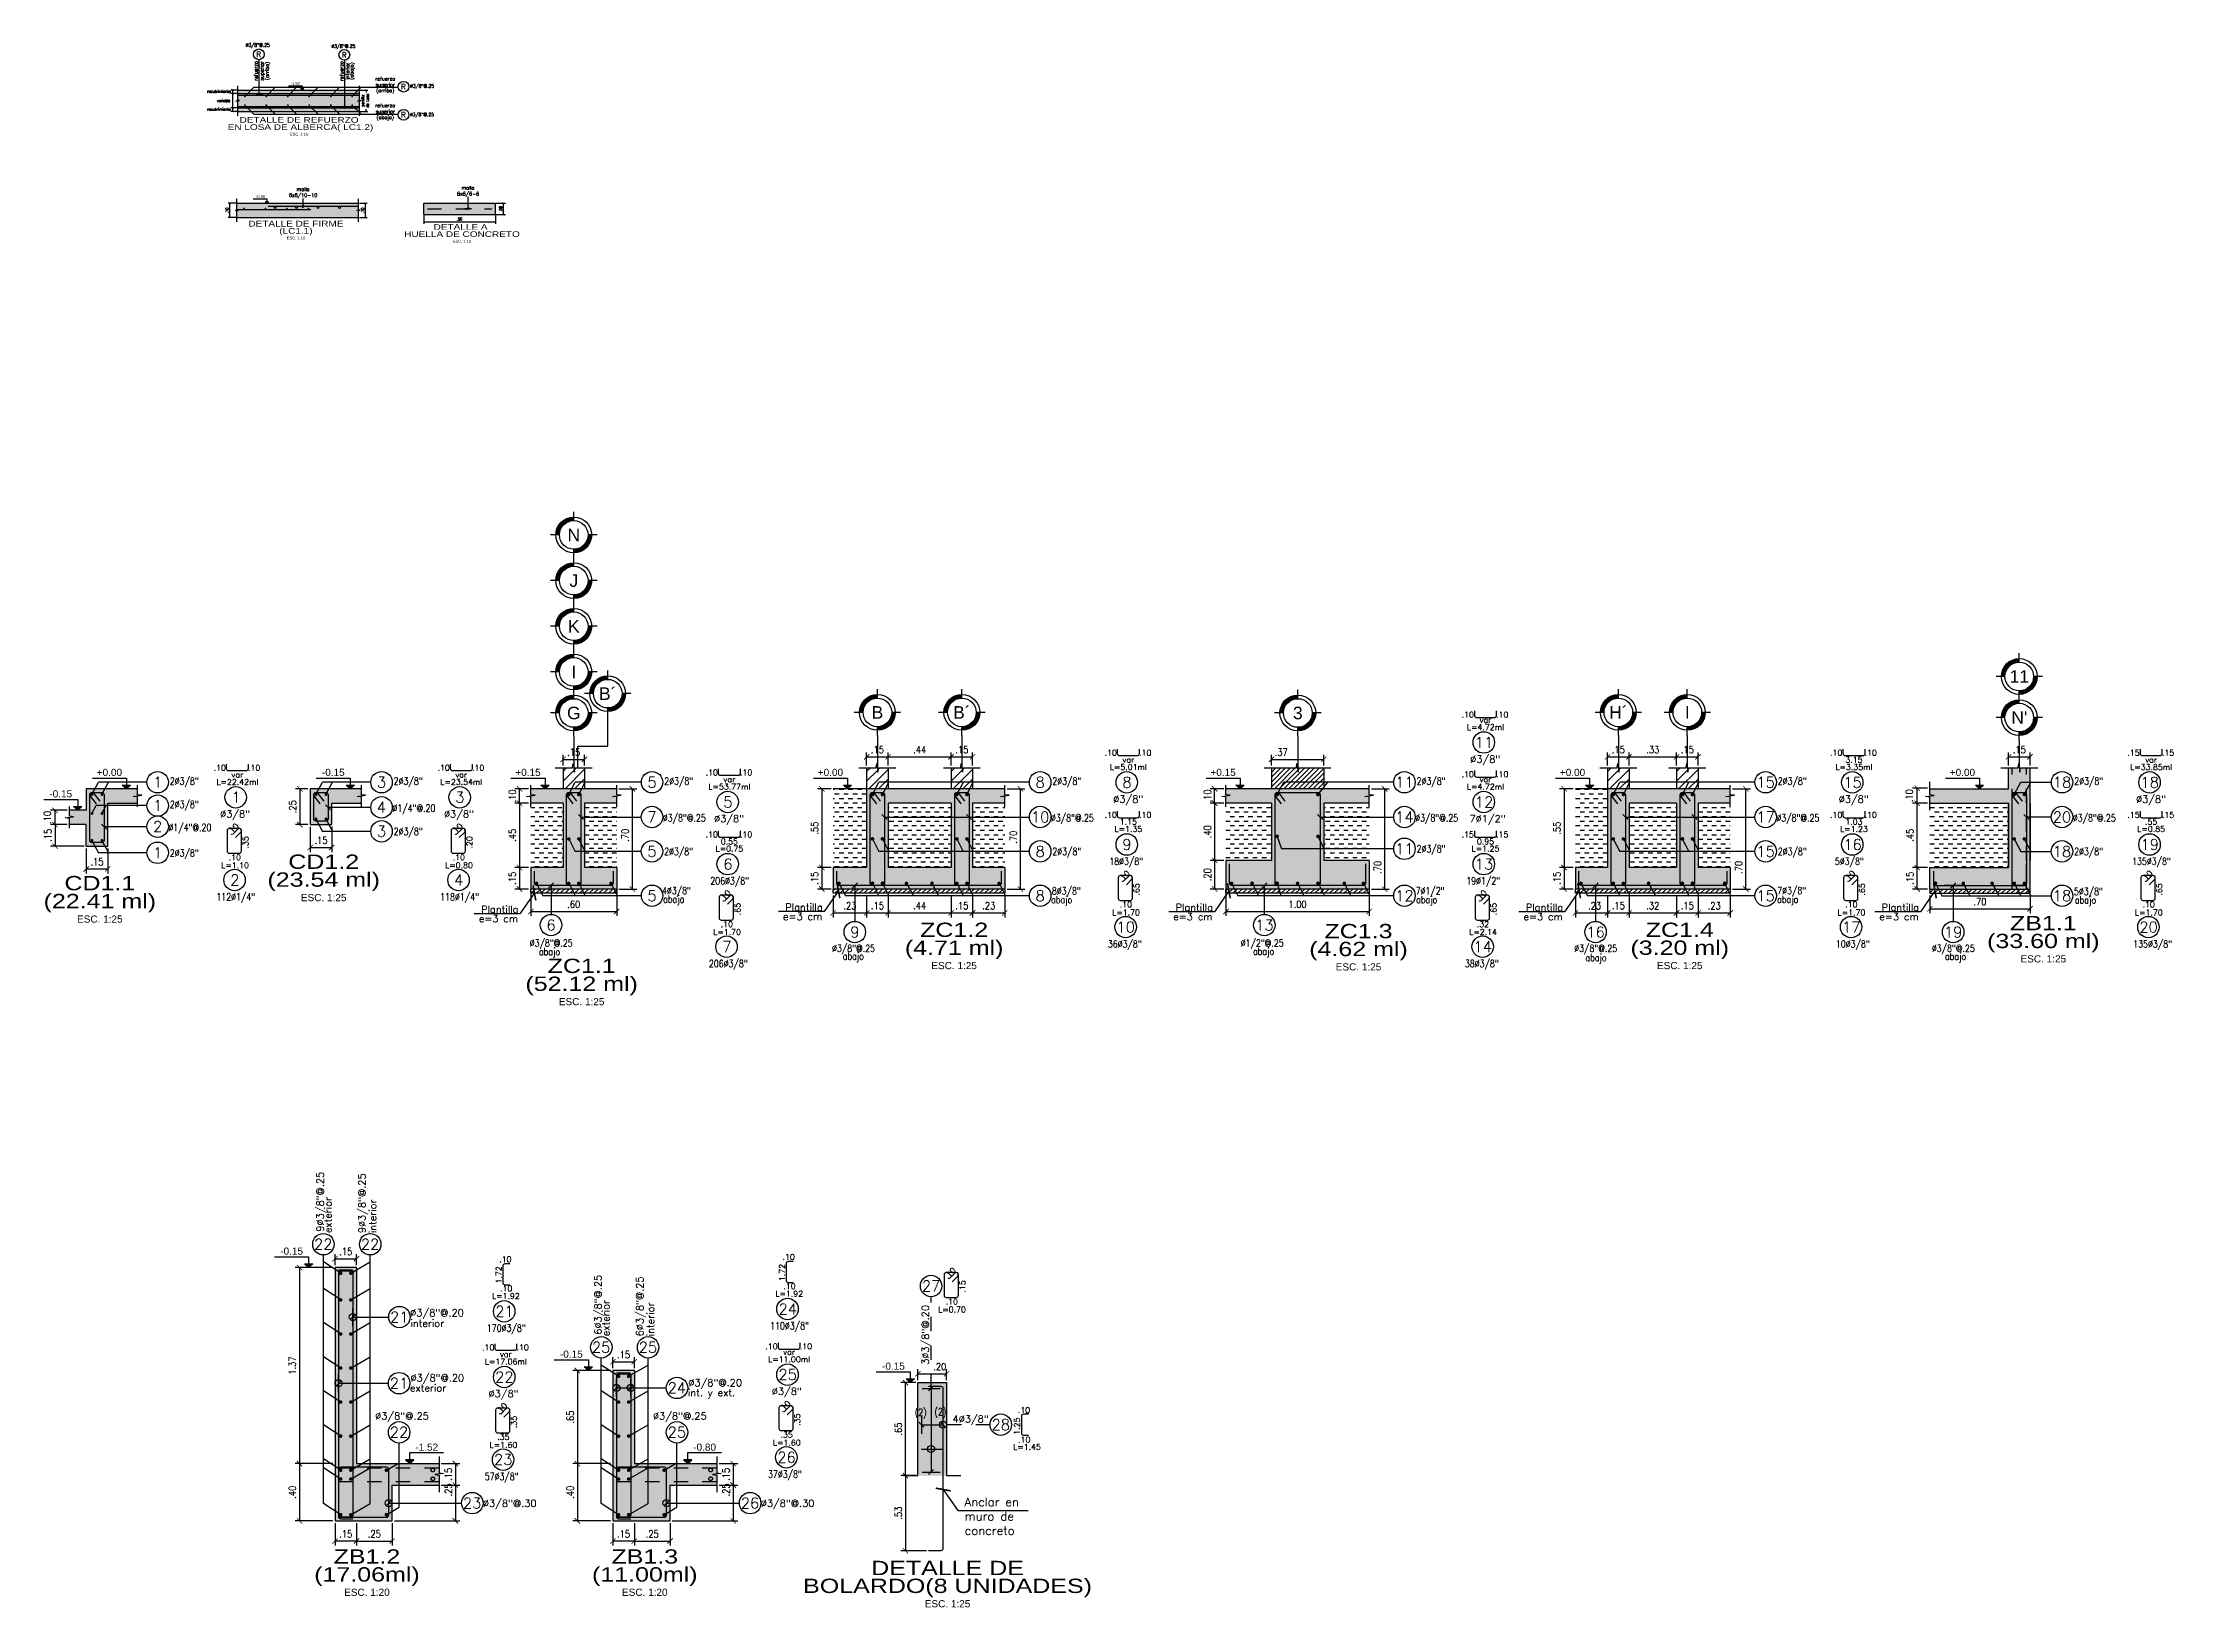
# Model space of a CAD drawing. Header units: millimetres. Extents: x 32 to 57.1, y -1.6 to 19.3.
# Drawn here: x 42.19 to 57.07, y 8.38 to 19.31 of the extents above; entities that cross this region are included whole.
import ezdxf
from ezdxf.enums import TextEntityAlignment as Align

# ---------------------------------------------------------------- set-up
doc = ezdxf.new("R2010")
doc.units = ezdxf.units.MM
doc.header["$LTSCALE"] = 0.05
for name, pattern in [('DASHDOT2', [12.7, 6.35, -3.175, 0, -3.175]), ('DOT2', [3.175, 0, -3.175]), ('HIDDEN2', [4.7625, 3.175, -1.5875])]:
    doc.linetypes.add(name, pattern=pattern)
for name, color, linetype in [('ACHURADO', 1, 'Continuous'), ('ACOTADO', 2, 'Continuous'), ('CANT_INVIS', 2, 'HIDDEN2'), ('CANT_VIS', 3, 'Continuous'), ('CONT_CORTE', 4, 'Continuous'), ('EJES', 1, 'DASHDOT2'), ('TEXTO_REFUERZO', 3, 'Continuous'), ('TITULOS', 1, 'Continuous'), ('TXT_IND', 2, 'Continuous')]:
    doc.layers.add(name, color=color, linetype=linetype)
doc.styles.add('ACOTAMIENTOS', font='romans.shx', dxfattribs={"width": 0.85})
doc.styles.add('ARIAL', font='arial.ttf')
doc.styles.add('ROMANS', font='ROMANS.SHX')
doc.styles.get("Standard").update_dxf_attribs({"font": 'romans.shx'})
doc.dimstyles.new('ACOTA_10', dxfattribs={"dimscale": 0.01, "dimtxt": 2, "dimasz": 1.5, "dimexe": 1.25, "dimexo": 0.625, "dimgap": 1, "dimtad": 1, "dimzin": 4, "dimdsep": 46, "dimtxsty": 'ACOTAMIENTOS', "dimblk1": 'ARCHTICK', "dimblk2": 'ARCHTICK', "dimsah": 1, "dimcen": 1.5, "dimclrd": 1, "dimclre": 1, "dimclrt": 256, "dimadec": 0, "dimazin": 0, "dimtfac": 1, "dimtofl": 0, "dimtmove": 2, "dimatfit": 3, "dimldrblk": 'ARCHTICK', "dimfxl": 0, "dimtolj": 1, "dimtzin": 0, "dimarcsym": 0})
doc.dimstyles.new('ACOTA_25', dxfattribs={"dimscale": 0.025, "dimtxt": 2, "dimasz": 1.5, "dimexe": 1.25, "dimexo": 0.625, "dimgap": 1, "dimtad": 1, "dimzin": 4, "dimdsep": 46, "dimtxsty": 'ACOTAMIENTOS', "dimblk1": 'ARCHTICK', "dimblk2": 'ARCHTICK', "dimsah": 1, "dimcen": 1.5, "dimclrd": 1, "dimclre": 1, "dimclrt": 256, "dimadec": 0, "dimazin": 0, "dimtfac": 1, "dimtofl": 0, "dimtmove": 2, "dimatfit": 3, "dimldrblk": 'ARCHTICK', "dimfxl": 0, "dimtolj": 1, "dimtzin": 0, "dimarcsym": 0})
pattern_1 = [(45, (0, 0.3), (-0.01683798, 0.01683798), [])]
pattern_2 = [(45, (-0.014763, 0.3), (-0.01683798, 0.01683798), [])]

msp = doc.modelspace()

# ---------------------------------------------------------------- texts
at = {"layer": 'ACOTADO', "char_height": 0.025, "width": 0.25127, "attachment_point": 8, "style": 'ROMANS'}
for s, insert in [('malla\\P6x6/6-6', (45.159, 18.237)), ('malla\\P6x6/10-10', (44.007, 18.227))]:
    msp.add_mtext(s, dxfattribs=dict(at, insert=insert))
at = {"layer": 'TEXTO_REFUERZO', "color": 6}
for s, height, p in [('R', 0.0375, (43.697, 19.232)), ('R', 0.0375, (44.708, 19.006)), ('22', 0.075, (44.148, 10.918)), ('25', 0.075, (46.089, 10.198)), ('21', 0.075, (44.677, 9.947))]:
    msp.add_text(s, height=height, dxfattribs=at).set_placement(p, align=Align.MIDDLE_CENTER)
at = {"layer": 'TEXTO_REFUERZO', "color": 3}
for s, height, p in [('R', 0.0375, (44.294, 19.229)), ('R', 0.0375, (44.708, 18.81)), ('11', 0.075, (52.257, 14.424)), ('1', 0.075, (42.991, 14.146)), ('3', 0.075, (44.555, 14.146)), ('5', 0.075, (46.445, 14.146)), ('8', 0.075, (49.156, 14.146)), ('8', 0.075, (49.762, 14.145)), ('11', 0.075, (51.701, 14.146)), ('15', 0.075, (54.224, 14.146)), ('15', 0.075, (54.831, 14.145)), ('18', 0.075, (56.295, 14.146)), ('18', 0.075, (56.907, 14.145)), ('1', 0.075, (42.991, 13.983)), ('1', 0.075, (43.538, 14.041)), ('4', 0.075, (44.555, 13.971)), ('3', 0.075, (45.102, 14.041)), ('5', 0.075, (46.975, 14.008)), ('12', 0.075, (52.257, 14.008)), ('2', 0.075, (42.991, 13.836)), ('7', 0.075, (46.444, 13.903)), ('10', 0.075, (49.156, 13.903)), ('14', 0.075, (51.701, 13.903)), ('17', 0.075, (54.224, 13.903)), ('20', 0.075, (56.294, 13.903)), ('3', 0.075, (44.555, 13.803)), ('5', 0.075, (46.444, 13.663)), ('8', 0.075, (49.156, 13.663)), ('9', 0.075, (49.762, 13.711)), ('11', 0.075, (51.701, 13.681)), ('15', 0.075, (54.224, 13.663)), ('16', 0.075, (54.831, 13.711)), ('18', 0.075, (56.294, 13.663)), ('19', 0.075, (56.907, 13.711)), ('1', 0.075, (42.991, 13.653)), ('6', 0.075, (46.975, 13.574)), ('13', 0.075, (52.257, 13.574)), ('2', 0.075, (43.53, 13.463)), ('4', 0.075, (45.094, 13.463)), ('5', 0.075, (46.445, 13.353)), ('8', 0.075, (49.156, 13.353)), ('12', 0.075, (51.701, 13.353)), ('15', 0.075, (54.224, 13.353)), ('18', 0.075, (56.295, 13.353)), ('6', 0.075, (45.739, 13.148)), ('9', 0.075, (47.861, 13.099)), ('10', 0.075, (49.754, 13.134)), ('13', 0.075, (50.722, 13.148)), ('16', 0.075, (53.036, 13.099)), ('17', 0.075, (54.822, 13.134)), ('19', 0.075, (55.534, 13.099)), ('20', 0.075, (56.899, 13.134)), ('7', 0.075, (46.967, 12.997)), ('14', 0.075, (52.248, 12.997)), ('22', 0.075, (44.475, 10.918)), ('27', 0.075, (48.394, 10.626)), ('21', 0.075, (44.679, 10.409)), ('21', 0.075, (45.414, 10.449)), ('24', 0.075, (47.393, 10.465)), ('25', 0.075, (46.416, 10.198)), ('22', 0.075, (45.413, 9.99)), ('25', 0.075, (47.392, 10.007)), ('24', 0.075, (46.618, 9.914)), ('28', 0.075, (48.881, 9.657)), ('22', 0.075, (44.677, 9.604)), ('25', 0.075, (46.618, 9.604)), ('23', 0.075, (45.405, 9.413)), ('26', 0.075, (47.384, 9.429)), ('23', 0.075, (45.188, 9.109)), ('26', 0.075, (47.129, 9.109))]:
    msp.add_text(s, height=height, dxfattribs=at).set_placement(p, align=Align.MIDDLE_CENTER)
at = {"layer": 'TEXTO_REFUERZO', "color": 2}
for s, p in [('.10', (52.143, 14.618)), ('var', (52.267, 14.582)), ('.10', (52.384, 14.618)), ('L=4.72ml', (52.267, 14.531)), ('.10', (49.649, 14.352)), ('var', (49.772, 14.303)), ('.10', (49.89, 14.352)), ('.10', (54.717, 14.352)), ('3.15', (54.841, 14.303)), ('.10', (54.958, 14.352)), ('.15', (56.794, 14.352)), ('var', (56.917, 14.303)), ('.15', (57.035, 14.352)), ('.10', (43.425, 14.247)), ('L=22.42ml', (43.548, 14.148)), ('var', (43.548, 14.199)), ('.10', (43.665, 14.247)), ('.10', (44.989, 14.247)), ('L=23.54ml', (45.112, 14.148)), ('var', (45.112, 14.199)), ('.10', (45.23, 14.247)), ('.10', (46.862, 14.214)), ('var', (46.985, 14.166)), ('.10', (47.102, 14.214)), ('L=5.01ml', (49.772, 14.252)), ('.10', (52.143, 14.202)), ('var', (52.267, 14.166)), ('.10', (52.384, 14.202)), ('L=3.35ml', (54.841, 14.252)), ('L=33.85ml', (56.917, 14.252)), ('L=53.77ml', (46.985, 14.115)), ('L=4.72ml', (52.267, 14.115)), ('.10', (49.649, 13.918)), ('1.15', (49.772, 13.87)), ('.10', (49.89, 13.918)), ('.10', (54.717, 13.918)), ('1.03', (54.841, 13.87)), ('.10', (54.958, 13.918)), ('.15', (56.794, 13.918)), ('.55', (56.917, 13.87)), ('.15', (57.035, 13.918)), ('.10', (46.862, 13.781)), ('L=0.75', (46.985, 13.682)), ('0.55', (46.985, 13.732)), ('.10', (47.102, 13.781)), ('L=1.35', (49.772, 13.819)), ('.15', (52.143, 13.781)), ('L=1.25', (52.267, 13.682)), ('0.95', (52.267, 13.732)), ('.15', (52.384, 13.781)), ('L=1.23', (54.841, 13.819)), ('L=0.85', (56.917, 13.819)), ('L=1.10', (43.532, 13.565)), ('.10', (43.53, 13.621)), ('L=0.80', (45.096, 13.565)), ('.10', (45.095, 13.621)), ('L=1.70', (49.756, 13.236)), ('.10', (49.755, 13.292)), ('L=1.70', (54.824, 13.236)), ('.10', (54.823, 13.292)), ('L=1.70', (56.901, 13.236)), ('.10', (56.9, 13.292)), ('L=1.70', (46.969, 13.099)), ('.10', (46.967, 13.154)), ('L=2.14', (52.25, 13.099)), ('.32', (52.249, 13.154)), ('.10', (45.42, 10.813)), ('.10', (47.399, 10.829)), ('L=1.92', (45.424, 10.556)), ('.10', (45.426, 10.609)), ('L=1.92', (47.403, 10.572)), ('.10', (47.405, 10.625)), ('L=0.70', (48.54, 10.462)), ('.10', (48.539, 10.517)), ('.10', (45.3, 10.197)), ('var', (45.423, 10.149)), ('.10', (45.541, 10.197)), ('.10', (47.279, 10.204)), ('L=11.00ml', (47.402, 10.114)), ('var', (47.402, 10.165)), ('.10', (47.52, 10.204)), ('L=17.06ml', (45.423, 10.098)), ('.10', (49.043, 9.759)), ('L=1.60', (45.407, 9.515)), ('.35', (45.406, 9.571)), ('L=1.60', (47.386, 9.531)), ('.35', (47.385, 9.587)), ('.10', (49.045, 9.552)), ('L=1.45', (49.064, 9.502))]:
    msp.add_text(s, height=0.04, dxfattribs=at).set_placement(p, align=Align.MIDDLE_CENTER)
for s, p in [('%%C3/8"', (52.16, 14.307)), ('%%C3/8"', (49.666, 14.028)), ('%%C3/8"', (54.734, 14.028)), ('%%C3/8"', (56.811, 14.028)), ('%%C3/8"', (43.427, 13.924)), ('%%C3/8"', (44.991, 13.924)), ('%%C3/8"', (46.878, 13.891)), ('7%%C1/2"', (52.155, 13.891)), ('%%C3/8"@.20', (44.755, 10.439)), ('interior', (44.757, 10.366)), ('%%C3/8"@.20', (44.757, 9.984)), ('%%C3/8"@.20', (46.698, 9.95)), ('exterior', (44.754, 9.914)), ('%%C3/8"', (45.302, 9.874)), ('int. y ext.', (46.695, 9.881)), ('%%C3/8"', (47.281, 9.89)), ('%%C3/8"@.25', (44.51, 9.718)), ('%%C3/8"@.25', (46.451, 9.718)), ('%%C3/8"@.30', (45.263, 9.108)), ('%%C3/8"@.30', (47.204, 9.108))]:
    msp.add_text(s, height=0.05, dxfattribs=at).set_placement(p, align=Align.MIDDLE_LEFT)
at = {"layer": 'TEXTO_REFUERZO', "color": 2, "width": 0.8}
for s, p in [('2%%C3/8"', (43.076, 14.154)), ('2%%C3/8"', (44.64, 14.154)), ('2%%C3/8"', (46.53, 14.154)), ('2%%C3/8"', (49.241, 14.154)), ('2%%C3/8"', (51.786, 14.154)), ('2%%C3/8"', (54.309, 14.154)), ('2%%C3/8"', (56.38, 14.154)), ('2%%C3/8"', (43.076, 13.991)), ('%%C1/4"@.20', (44.631, 13.965)), ('%%C1/4"@.20', (43.066, 13.83)), ('%%C3/8"@.25', (46.52, 13.897)), ('%%C3/8"@.25', (49.231, 13.897)), ('%%C3/8"@.25', (51.776, 13.897)), ('%%C3/8"@.25', (54.299, 13.897)), ('%%C3/8"@.25', (56.37, 13.897)), ('2%%C3/8"', (44.64, 13.802)), ('2%%C3/8"', (46.529, 13.662)), ('2%%C3/8"', (49.241, 13.662)), ('2%%C3/8"', (51.786, 13.681)), ('2%%C3/8"', (54.309, 13.662)), ('2%%C3/8"', (56.379, 13.662)), ('2%%C3/8"', (43.076, 13.652)), ('18%%C3/8"', (49.639, 13.594)), ('5%%C3/8"', (54.708, 13.594)), ('135%%C3/8"', (56.784, 13.594)), ('4%%C3/8"', (46.514, 13.388)), ('206%%C3/8"', (46.852, 13.457)), ('8%%C3/8"', (49.238, 13.387)), ('7%%C1/2"', (51.779, 13.387)), ('19%%C1/2"', (52.133, 13.457)), ('7%%C3/8"', (54.305, 13.389)), ('5%%C3/8"', (56.378, 13.383)), ('112%%C1/4"', (43.401, 13.345)), ('118%%C1/4"', (44.965, 13.345)), ('abajo', (46.523, 13.329)), ('abajo', (49.233, 13.326)), ('abajo', (51.783, 13.326)), ('abajo', (54.305, 13.328)), ('abajo', (56.385, 13.324)), ('%%C3/8"@.25', (45.59, 13.023)), ('abajo', (45.655, 12.963)), ('%%C3/8"@.25', (47.702, 12.986)), ('abajo', (47.777, 12.931)), ('36%%C3/8"', (49.629, 13.016)), ('%%C1/2"@.25', (50.557, 13.023)), ('abajo', (50.643, 12.965)), ('%%C3/8"@.25', (52.887, 12.986)), ('10%%C3/8"', (54.715, 13.016)), ('%%C3/8"@.25', (55.385, 12.986)), ('abajo', (55.477, 12.929)), ('135%%C3/8"', (56.792, 13.016)), ('206%%C3/8"', (46.842, 12.879)), ('38%%C3/8"', (52.123, 12.879)), ('abajo', (52.965, 12.921)), ('170%%C3/8"', (45.291, 10.332)), ('110%%C3/8"', (47.27, 10.348)), ('(2)', (48.281, 9.743)), ('(2)', (48.418, 9.747)), ('57%%C3/8"', (45.276, 9.295)), ('37%%C3/8"', (47.255, 9.311))]:
    msp.add_text(s, height=0.05, dxfattribs=at).set_placement(p, align=Align.MIDDLE_LEFT)
at = {"layer": 'TEXTO_REFUERZO', "color": 2}
for s, rotation, p in [('.10', 45, (43.517, 13.82)), ('.10', 45, (45.082, 13.82)), ('.35', 90, (43.605, 13.726)), ('.20', 90, (45.169, 13.726)), ('.10', 45, (49.742, 13.49)), ('.65', 90, (49.829, 13.397)), ('.10', 45, (54.81, 13.49)), ('.65', 90, (54.897, 13.397)), ('.10', 45, (56.887, 13.49)), ('.65', 90, (56.974, 13.397)), ('.10', 45, (46.954, 13.353)), ('.65', 90, (47.042, 13.26)), ('.10', 45, (52.236, 13.353)), ('.65', 90, (52.323, 13.26)), ('1.72', 90, (45.374, 10.704)), ('1.72', 90, (47.353, 10.72)), ('.10', 45, (48.526, 10.716)), ('.15', 90, (48.613, 10.623)), ('.10', 45, (45.393, 9.77)), ('.35', 90, (45.48, 9.676)), ('.10', 45, (47.372, 9.786)), ('.35', 90, (47.459, 9.692)), ('1.25', 90, (48.994, 9.647))]:
    msp.add_text(s, height=0.04, rotation=rotation, dxfattribs=at).set_placement(p, align=Align.MIDDLE_CENTER)
for s, p in [('9%%C3/8"@.25', (44.126, 11.006)), ('9%%C3/8"@.25', (44.418, 10.995)), ('exterior', (44.181, 10.995)), ('interior', (44.493, 10.995)), ('6%%C3/8"@.25', (46.067, 10.286)), ('6%%C3/8"@.25', (46.359, 10.275)), ('exterior', (46.122, 10.275)), ('interior', (46.434, 10.275))]:
    msp.add_text(s, height=0.05, rotation=90, dxfattribs=at).set_placement(p, align=Align.MIDDLE_LEFT)
msp.add_text('3%%C3/8"@.20', height=0.05, rotation=90, dxfattribs=at).set_placement((48.394, 10.075), align=Align.BOTTOM_LEFT)
msp.add_text('4%%C3/8"', height=0.05, dxfattribs=at).set_placement((48.544, 9.657), align=Align.BOTTOM_LEFT)
at = {"layer": 'TXT_IND', "style": 'ROMANS', "width": 0.8}
for p in [(43.607, 19.297), (44.205, 19.289), (44.755, 19.011), (44.754, 18.812)]:
    msp.add_text('%%C3/8"@.25', height=0.025, dxfattribs=at).set_placement(p, align=Align.MIDDLE_LEFT)
at = {"layer": 'TXT_IND', "color": 2}
for s, p in [('Plantilla', (45.512, 13.218)), ('Plantilla', (47.637, 13.233)), ('Plantilla', (50.363, 13.232)), ('Plantilla', (52.81, 13.232)), ('Plantilla', (55.296, 13.232)), ('e=3 cm', (45.509, 13.153)), ('e=3 cm', (47.634, 13.168)), ('e=3 cm', (50.36, 13.167)), ('e=3 cm', (52.807, 13.167)), ('e=3 cm', (55.293, 13.167))]:
    msp.add_text(s, height=0.05, dxfattribs=at).set_placement(p, align=Align.BOTTOM_RIGHT)
at = {"layer": 'TXT_IND', "char_height": 0.025, "attachment_point": 8, "rotation": 90, "style": 'ROMANS'}
for s, insert, width in [('refuerzo\\Psuperior', (43.74, 19.116), 0.28753), ('refuerzo\\Pinferior', (44.33, 19.115), 0.25127)]:
    msp.add_mtext(s, dxfattribs=dict(at, insert=insert, width=width))
at = {"layer": 'TXT_IND', "color": 6, "insert": (43.777, 19.116), "char_height": 0.025, "width": 0.28753, "attachment_point": 8, "rotation": 90, "style": 'ROMANS'}
msp.add_mtext('(arriba)', dxfattribs=at)
at = {"layer": 'TXT_IND', "color": 3, "insert": (44.367, 19.115), "char_height": 0.025, "width": 0.25127, "attachment_point": 8, "rotation": 90, "style": 'ROMANS'}
msp.add_mtext('(abajo)', dxfattribs=at)
at = {"layer": 'TXT_IND', "char_height": 0.025, "width": 0.25127, "attachment_point": 8, "style": 'ROMANS'}
for insert in [(44.581, 18.999), (44.581, 18.812)]:
    msp.add_mtext('refuerzo\\Psuperior', dxfattribs=dict(at, insert=insert))
at = {"layer": 'TXT_IND', "color": 6, "insert": (44.581, 18.959), "char_height": 0.025, "width": 0.25127, "attachment_point": 8, "style": 'ROMANS'}
msp.add_mtext('(arriba)', dxfattribs=at)
at = {"layer": 'TXT_IND', "color": 3, "insert": (44.581, 18.771), "char_height": 0.025, "width": 0.25127, "attachment_point": 8, "style": 'ROMANS'}
msp.add_mtext('(abajo)', dxfattribs=at)
at = {"layer": 'TXT_IND', "color": 4, "insert": (48.628, 9.017), "char_height": 0.06, "attachment_point": 4}
msp.add_mtext('Anclar en\\Pmuro de \\Pconcreto', dxfattribs=at)

# ---------------------------------------------------------------- blocks, each defined once
blk = doc.blocks.new('_ARCHTICK')
at = {"color": 0, "linetype": 'ByBlock', "const_width": 0.15}
blk.add_lwpolyline([(-0.5, -0.5), (0.5, 0.5)], dxfattribs=at)
blk = doc.blocks.new('*D200')
at = {"layer": 'ACOTADO', "color": 1, "linetype": 'Continuous', "lineweight": -2}
for p, q in [((43.538, 18.192), (43.483, 18.192)), ((43.495, 18.092), (43.495, 18.192)), ((43.538, 18.092), (43.483, 18.092))]:
    blk.add_line(p, q, dxfattribs=at)
at = {"layer": 'DEFPOINTS', "color": 0, "linetype": 'Continuous'}
for p in [(43.495, 18.192), (43.544, 18.192), (43.544, 18.092)]:
    blk.add_point(p, dxfattribs=at)
at = {"layer": 'ACOTADO', "color": 1, "linetype": 'Continuous', "lineweight": -2, "xscale": 0.015, "yscale": 0.015, "zscale": 0.015}
for p, rotation in [((43.495, 18.192), 90), ((43.495, 18.092), 270)]:
    blk.add_blockref('_ARCHTICK', p, dxfattribs=dict(at, rotation=rotation))
at = {"layer": 'ACOTADO', "linetype": 'Continuous', "insert": (43.475, 18.142), "char_height": 0.02, "attachment_point": 5, "rotation": 90, "style": 'ACOTAMIENTOS'}
blk.add_mtext('\\A1;.10', dxfattribs=at)
blk = doc.blocks.new('*D201')
at = {"layer": 'ACOTADO', "color": 1, "linetype": 'Continuous', "lineweight": -2}
for p, q in [((44.4, 18.192), (44.455, 18.192)), ((44.443, 18.092), (44.443, 18.192)), ((44.4, 18.092), (44.455, 18.092))]:
    blk.add_line(p, q, dxfattribs=at)
at = {"layer": 'DEFPOINTS', "color": 0, "linetype": 'Continuous'}
for p in [(44.394, 18.192), (44.443, 18.192), (44.394, 18.092)]:
    blk.add_point(p, dxfattribs=at)
at = {"layer": 'ACOTADO', "color": 1, "linetype": 'Continuous', "lineweight": -2, "xscale": 0.015, "yscale": 0.015, "zscale": 0.015}
for p, rotation in [((44.443, 18.192), 90), ((44.443, 18.092), 270)]:
    blk.add_blockref('_ARCHTICK', p, dxfattribs=dict(at, rotation=rotation))
at = {"layer": 'ACOTADO', "linetype": 'Continuous', "insert": (44.423, 18.142), "char_height": 0.02, "attachment_point": 5, "rotation": 90, "style": 'ACOTAMIENTOS'}
blk.add_mtext('\\A1;.10', dxfattribs=at)
blk = doc.blocks.new('Titulos')
at = {"layer": 'TITULOS', "color": 1, "style": 'ARIAL', "width": 1.25}
blk.add_attdef('TITULO_1', text='', height=0.2, dxfattribs=at).set_placement((0, 0.25), align=Align.MIDDLE_CENTER)
at = {"layer": 'TITULOS', "style": 'ARIAL', "width": 1.25}
blk.add_attdef('TITULO_2', text='', height=0.2, dxfattribs=at).set_placement((0, 0), align=Align.MIDDLE_CENTER)
at = {"layer": 'TITULOS', "color": 2, "width": 1.25}
for tag, p in [('ESCALA_1', (0, -0.25)), ('ESCALA_2', (0, -0.408))]:
    blk.add_attdef(tag, text='', height=0.1, dxfattribs=at).set_placement(p, align=Align.MIDDLE_CENTER)
blk = doc.blocks.new('*D202')
at = {"layer": 'DEFPOINTS', "color": 0}
for p in [(42.274, 13.95), (42.374, 13.95), (42.374, 13.85)]:
    blk.add_point(p, dxfattribs=at)
at = {"layer": 'TXT_IND', "color": 1, "lineweight": -2}
for p, q in [((42.358, 13.95), (42.243, 13.95)), ((42.358, 13.85), (42.243, 13.85)), ((42.274, 13.85), (42.274, 13.95))]:
    blk.add_line(p, q, dxfattribs=at)
at = {"layer": 'TXT_IND', "color": 1, "lineweight": -2, "xscale": 0.03750000000000001, "yscale": 0.03750000000000001, "zscale": 0.03750000000000001}
for p, rotation in [((42.274, 13.95), 90), ((42.274, 13.85), 270)]:
    blk.add_blockref('_ARCHTICK', p, dxfattribs=dict(at, rotation=rotation))
at = {"layer": 'TXT_IND', "insert": (42.22, 13.9), "char_height": 0.05, "attachment_point": 5, "rotation": 90, "style": 'ACOTAMIENTOS'}
blk.add_mtext('\\A1;.10', dxfattribs=at)
blk = doc.blocks.new('*D203')
at = {"layer": 'DEFPOINTS', "color": 0}
for p in [(42.492, 13.7), (42.642, 13.7), (42.642, 13.54)]:
    blk.add_point(p, dxfattribs=at)
at = {"layer": 'TXT_IND', "color": 1, "lineweight": -2}
for p, q in [((42.492, 13.684), (42.492, 13.508)), ((42.642, 13.684), (42.642, 13.508)), ((42.492, 13.54), (42.642, 13.54))]:
    blk.add_line(p, q, dxfattribs=at)
at = {"layer": 'TXT_IND', "color": 1, "lineweight": -2, "xscale": 0.03750000000000001, "yscale": 0.03750000000000001, "zscale": 0.03750000000000001, "rotation": 180}
blk.add_blockref('_ARCHTICK', (42.492, 13.54), dxfattribs=at)
at = {"layer": 'TXT_IND', "color": 1, "lineweight": -2, "xscale": 0.03750000000000001, "yscale": 0.03750000000000001, "zscale": 0.03750000000000001}
blk.add_blockref('_ARCHTICK', (42.642, 13.54), dxfattribs=at)
at = {"layer": 'TXT_IND', "insert": (42.567, 13.59), "char_height": 0.05, "attachment_point": 5, "style": 'ACOTAMIENTOS'}
blk.add_mtext('\\A1;.15', dxfattribs=at)
blk = doc.blocks.new('COTA25')
at = {"layer": 'TEXTO_REFUERZO'}
blk.add_line((-0.018, -0.018), (0.018, 0.018), dxfattribs=at)
at = {"layer": 'TEXTO_REFUERZO', "color": 1}
blk.add_line((0, -0.062), (0, 0.063), dxfattribs=at)
blk = doc.blocks.new('Nivel-elev')
at = {"layer": 'TXT_IND'}
blk.add_hatch(color=1, dxfattribs=at).paths.add_polyline_path([(-0.058, 0.051), (0.058, 0.051), (0, 0)])
for p, q in [((0, 0), (-0.058, 0.051)), ((-0.058, 0.051), (0.058, 0.051)), ((0.058, 0.051), (0, 0))]:
    blk.add_line(p, q, dxfattribs=at)
blk.add_lwpolyline([(-0.476, 0.151), (0, 0.151), (0, 0.051)], dxfattribs=at)
blk.add_attdef('+2.85', (-0.476, 0.171), '', height=0.0975, dxfattribs=at)
blk = doc.blocks.new('*D207')
at = {"layer": 'DEFPOINTS', "color": 0}
for p in [(45.519, 14.1), (45.598, 14.1), (45.598, 14)]:
    blk.add_point(p, dxfattribs=at)
at = {"layer": 'TXT_IND', "color": 1, "lineweight": -2}
for p, q in [((45.582, 14.1), (45.487, 14.1)), ((45.582, 14), (45.487, 14)), ((45.519, 14), (45.519, 14.1))]:
    blk.add_line(p, q, dxfattribs=at)
at = {"layer": 'TXT_IND', "color": 1, "lineweight": -2, "xscale": 0.03750000000000001, "yscale": 0.03750000000000001, "zscale": 0.03750000000000001}
for p, rotation in [((45.519, 14.1), 90), ((45.519, 14), 270)]:
    blk.add_blockref('_ARCHTICK', p, dxfattribs=dict(at, rotation=rotation))
at = {"layer": 'TXT_IND', "insert": (45.469, 14.05), "char_height": 0.05, "attachment_point": 5, "rotation": 90, "style": 'ACOTAMIENTOS'}
blk.add_mtext('\\A1;.10', dxfattribs=at)
blk = doc.blocks.new('*D208')
at = {"layer": 'DEFPOINTS', "color": 0}
for p in [(45.598, 14), (45.519, 13.55), (45.598, 13.55)]:
    blk.add_point(p, dxfattribs=at)
at = {"layer": 'TXT_IND', "color": 1, "lineweight": -2}
for p, q in [((45.582, 14), (45.487, 14)), ((45.519, 14), (45.519, 13.55)), ((45.582, 13.55), (45.487, 13.55))]:
    blk.add_line(p, q, dxfattribs=at)
at = {"layer": 'TXT_IND', "color": 1, "lineweight": -2, "xscale": 0.03750000000000001, "yscale": 0.03750000000000001, "zscale": 0.03750000000000001}
for p, rotation in [((45.519, 14), 90), ((45.519, 13.55), 270)]:
    blk.add_blockref('_ARCHTICK', p, dxfattribs=dict(at, rotation=rotation))
at = {"layer": 'TXT_IND', "insert": (45.469, 13.775), "char_height": 0.05, "attachment_point": 5, "rotation": 90, "style": 'ACOTAMIENTOS'}
blk.add_mtext('\\A1;.45', dxfattribs=at)
blk = doc.blocks.new('*D209')
at = {"layer": 'DEFPOINTS', "color": 0}
for p in [(45.598, 13.55), (45.519, 13.4), (45.598, 13.4)]:
    blk.add_point(p, dxfattribs=at)
at = {"layer": 'TXT_IND', "color": 1, "lineweight": -2}
for p, q in [((45.582, 13.55), (45.487, 13.55)), ((45.519, 13.55), (45.519, 13.4)), ((45.582, 13.4), (45.487, 13.4))]:
    blk.add_line(p, q, dxfattribs=at)
at = {"layer": 'TXT_IND', "color": 1, "lineweight": -2, "xscale": 0.03750000000000001, "yscale": 0.03750000000000001, "zscale": 0.03750000000000001}
for p, rotation in [((45.519, 13.55), 90), ((45.519, 13.4), 270)]:
    blk.add_blockref('_ARCHTICK', p, dxfattribs=dict(at, rotation=rotation))
at = {"layer": 'TXT_IND', "insert": (45.469, 13.475), "char_height": 0.05, "attachment_point": 5, "rotation": 90, "style": 'ACOTAMIENTOS'}
blk.add_mtext('\\A1;.15', dxfattribs=at)
blk = doc.blocks.new('*D206')
at = {"layer": 'DEFPOINTS', "color": 0}
for p in [(46.198, 14.1), (46.307, 14.1), (46.198, 13.4)]:
    blk.add_point(p, dxfattribs=at)
at = {"layer": 'TXT_IND', "color": 1, "lineweight": -2}
for p, q in [((46.213, 14.1), (46.338, 14.1)), ((46.307, 13.4), (46.307, 14.1)), ((46.213, 13.4), (46.338, 13.4))]:
    blk.add_line(p, q, dxfattribs=at)
at = {"layer": 'TXT_IND', "color": 1, "lineweight": -2, "xscale": 0.03750000000000001, "yscale": 0.03750000000000001, "zscale": 0.03750000000000001}
for p, rotation in [((46.307, 14.1), 90), ((46.307, 13.4), 270)]:
    blk.add_blockref('_ARCHTICK', p, dxfattribs=dict(at, rotation=rotation))
at = {"layer": 'TXT_IND', "insert": (46.257, 13.775), "char_height": 0.05, "attachment_point": 5, "rotation": 90, "style": 'ACOTAMIENTOS'}
blk.add_mtext('\\A1;.70', dxfattribs=at)
blk = doc.blocks.new('*D204')
at = {"layer": 'DEFPOINTS', "color": 0}
for p in [(45.598, 13.4), (46.198, 13.4), (46.198, 13.243)]:
    blk.add_point(p, dxfattribs=at)
at = {"layer": 'TXT_IND', "color": 1, "lineweight": -2}
for p, q in [((45.598, 13.384), (45.598, 13.212)), ((46.198, 13.384), (46.198, 13.212)), ((45.598, 13.243), (46.198, 13.243))]:
    blk.add_line(p, q, dxfattribs=at)
at = {"layer": 'TXT_IND', "color": 1, "lineweight": -2, "xscale": 0.03750000000000001, "yscale": 0.03750000000000001, "zscale": 0.03750000000000001, "rotation": 180}
blk.add_blockref('_ARCHTICK', (45.598, 13.243), dxfattribs=at)
at = {"layer": 'TXT_IND', "color": 1, "lineweight": -2, "xscale": 0.03750000000000001, "yscale": 0.03750000000000001, "zscale": 0.03750000000000001}
blk.add_blockref('_ARCHTICK', (46.198, 13.243), dxfattribs=at)
at = {"layer": 'TXT_IND', "insert": (45.898, 13.293), "char_height": 0.05, "attachment_point": 5, "style": 'ACOTAMIENTOS'}
blk.add_mtext('\\A1;.60', dxfattribs=at)
blk = doc.blocks.new('EJE')
at = {"layer": 'EJES', "linetype": 'Continuous'}
for points in [[(-0.25, 0), (-0.2, 0, -0.414214), (0, 0.2), (0, 0.25, 0.414214)], [(0.25, 0), (0.2, 0, -0.414214), (0, -0.2), (0, -0.25, 0.414214)]]:
    blk.add_hatch(color=256, dxfattribs=at).paths.add_polyline_path(points)
at = {"layer": 'EJES', "color": 1, "linetype": 'Continuous'}
for p, q in [((0, 0.2), (0, 0.325)), ((-0.2, 0), (-0.325, 0)), ((0.325, 0), (0.2, 0)), ((0, -0.325), (0, -0.2))]:
    blk.add_line(p, q, dxfattribs=at)
at = {"layer": 'EJES', "color": 3, "linetype": 'Continuous'}
for radius in [0.25, 0.2]:
    blk.add_circle((0, 0), radius, dxfattribs=at)
at = {"layer": 'EJES', "color": 4, "linetype": 'Continuous', "style": 'ARIAL'}
blk.add_attdef('EJE', text='', height=0.175, dxfattribs=at).set_placement((0, 0), align=Align.MIDDLE_CENTER)
blk = doc.blocks.new('*D205')
at = {"layer": 'DEFPOINTS', "color": 0}
for p in [(45.973, 14.306), (45.823, 14.246), (45.973, 14.246)]:
    blk.add_point(p, dxfattribs=at)
at = {"layer": 'TXT_IND', "color": 1, "lineweight": -2}
for p, q in [((45.823, 14.262), (45.823, 14.338)), ((45.823, 14.306), (45.973, 14.306)), ((45.973, 14.262), (45.973, 14.338))]:
    blk.add_line(p, q, dxfattribs=at)
at = {"layer": 'TXT_IND', "color": 1, "lineweight": -2, "xscale": 0.03750000000000001, "yscale": 0.03750000000000001, "zscale": 0.03750000000000001, "rotation": 180}
blk.add_blockref('_ARCHTICK', (45.823, 14.306), dxfattribs=at)
at = {"layer": 'TXT_IND', "color": 1, "lineweight": -2, "xscale": 0.03750000000000001, "yscale": 0.03750000000000001, "zscale": 0.03750000000000001}
blk.add_blockref('_ARCHTICK', (45.973, 14.306), dxfattribs=at)
at = {"layer": 'TXT_IND', "insert": (45.898, 14.356), "char_height": 0.05, "attachment_point": 5, "style": 'ACOTAMIENTOS'}
blk.add_mtext('\\A1;.15', dxfattribs=at)
blk = doc.blocks.new('*D218')
at = {"layer": 'DEFPOINTS', "color": 0}
for p in [(47.71, 14.1), (47.631, 13.55), (47.71, 13.55)]:
    blk.add_point(p, dxfattribs=at)
at = {"layer": 'TXT_IND', "color": 1, "lineweight": -2}
for p, q in [((47.695, 14.1), (47.6, 14.1)), ((47.631, 14.1), (47.631, 13.55)), ((47.695, 13.55), (47.6, 13.55))]:
    blk.add_line(p, q, dxfattribs=at)
at = {"layer": 'TXT_IND', "color": 1, "lineweight": -2, "xscale": 0.03750000000000001, "yscale": 0.03750000000000001, "zscale": 0.03750000000000001}
for p, rotation in [((47.631, 14.1), 90), ((47.631, 13.55), 270)]:
    blk.add_blockref('_ARCHTICK', p, dxfattribs=dict(at, rotation=rotation))
at = {"layer": 'TXT_IND', "insert": (47.581, 13.825), "char_height": 0.05, "attachment_point": 5, "rotation": 90, "style": 'ACOTAMIENTOS'}
blk.add_mtext('\\A1;.55', dxfattribs=at)
blk = doc.blocks.new('*D219')
at = {"layer": 'DEFPOINTS', "color": 0}
for p in [(47.71, 13.55), (47.631, 13.4), (47.71, 13.4)]:
    blk.add_point(p, dxfattribs=at)
at = {"layer": 'TXT_IND', "color": 1, "lineweight": -2}
for p, q in [((47.695, 13.55), (47.6, 13.55)), ((47.631, 13.55), (47.631, 13.4)), ((47.695, 13.4), (47.6, 13.4))]:
    blk.add_line(p, q, dxfattribs=at)
at = {"layer": 'TXT_IND', "color": 1, "lineweight": -2, "xscale": 0.03750000000000001, "yscale": 0.03750000000000001, "zscale": 0.03750000000000001}
for p, rotation in [((47.631, 13.55), 90), ((47.631, 13.4), 270)]:
    blk.add_blockref('_ARCHTICK', p, dxfattribs=dict(at, rotation=rotation))
at = {"layer": 'TXT_IND', "insert": (47.581, 13.475), "char_height": 0.05, "attachment_point": 5, "rotation": 90, "style": 'ACOTAMIENTOS'}
blk.add_mtext('\\A1;.15', dxfattribs=at)
blk = doc.blocks.new('*D214')
at = {"layer": 'DEFPOINTS', "color": 0}
for p in [(48.909, 14.1), (49.018, 14.1), (48.909, 13.4)]:
    blk.add_point(p, dxfattribs=at)
at = {"layer": 'TXT_IND', "color": 1, "lineweight": -2}
for p, q in [((48.925, 14.1), (49.049, 14.1)), ((49.018, 13.4), (49.018, 14.1)), ((48.925, 13.4), (49.049, 13.4))]:
    blk.add_line(p, q, dxfattribs=at)
at = {"layer": 'TXT_IND', "color": 1, "lineweight": -2, "xscale": 0.03750000000000001, "yscale": 0.03750000000000001, "zscale": 0.03750000000000001}
for p, rotation in [((49.018, 14.1), 90), ((49.018, 13.4), 270)]:
    blk.add_blockref('_ARCHTICK', p, dxfattribs=dict(at, rotation=rotation))
at = {"layer": 'TXT_IND', "insert": (48.968, 13.762), "char_height": 0.05, "attachment_point": 5, "rotation": 90, "style": 'ACOTAMIENTOS'}
blk.add_mtext('\\A1;.70', dxfattribs=at)
blk = doc.blocks.new('*D215')
at = {"layer": 'DEFPOINTS', "color": 0}
for p in [(47.71, 13.37), (47.944, 13.37), (47.944, 13.233)]:
    blk.add_point(p, dxfattribs=at)
at = {"layer": 'TXT_IND', "color": 1, "lineweight": -2}
for p, q in [((47.71, 13.354), (47.71, 13.202)), ((47.944, 13.354), (47.944, 13.202)), ((47.71, 13.233), (47.944, 13.233))]:
    blk.add_line(p, q, dxfattribs=at)
at = {"layer": 'TXT_IND', "color": 1, "lineweight": -2, "xscale": 0.03750000000000001, "yscale": 0.03750000000000001, "zscale": 0.03750000000000001, "rotation": 180}
blk.add_blockref('_ARCHTICK', (47.71, 13.233), dxfattribs=at)
at = {"layer": 'TXT_IND', "color": 1, "lineweight": -2, "xscale": 0.03750000000000001, "yscale": 0.03750000000000001, "zscale": 0.03750000000000001}
blk.add_blockref('_ARCHTICK', (47.944, 13.233), dxfattribs=at)
at = {"layer": 'TXT_IND', "insert": (47.827, 13.283), "char_height": 0.05, "attachment_point": 5, "style": 'ACOTAMIENTOS'}
blk.add_mtext('\\A1;.23', dxfattribs=at)
blk = doc.blocks.new('*D210')
at = {"layer": 'DEFPOINTS', "color": 0}
for p in [(47.944, 13.37), (48.094, 13.37), (48.094, 13.233)]:
    blk.add_point(p, dxfattribs=at)
at = {"layer": 'TXT_IND', "color": 1, "lineweight": -2}
for p, q in [((47.944, 13.354), (47.944, 13.202)), ((48.094, 13.354), (48.094, 13.202)), ((47.944, 13.233), (48.094, 13.233))]:
    blk.add_line(p, q, dxfattribs=at)
at = {"layer": 'TXT_IND', "color": 1, "lineweight": -2, "xscale": 0.03750000000000001, "yscale": 0.03750000000000001, "zscale": 0.03750000000000001, "rotation": 180}
blk.add_blockref('_ARCHTICK', (47.944, 13.233), dxfattribs=at)
at = {"layer": 'TXT_IND', "color": 1, "lineweight": -2, "xscale": 0.03750000000000001, "yscale": 0.03750000000000001, "zscale": 0.03750000000000001}
blk.add_blockref('_ARCHTICK', (48.094, 13.233), dxfattribs=at)
at = {"layer": 'TXT_IND', "insert": (48.019, 13.283), "char_height": 0.05, "attachment_point": 5, "style": 'ACOTAMIENTOS'}
blk.add_mtext('\\A1;.15', dxfattribs=at)
blk = doc.blocks.new('*D211')
at = {"layer": 'DEFPOINTS', "color": 0}
for p in [(48.094, 13.37), (48.534, 13.37), (48.534, 13.233)]:
    blk.add_point(p, dxfattribs=at)
at = {"layer": 'TXT_IND', "color": 1, "lineweight": -2}
for p, q in [((48.094, 13.354), (48.094, 13.202)), ((48.534, 13.354), (48.534, 13.202)), ((48.094, 13.233), (48.534, 13.233))]:
    blk.add_line(p, q, dxfattribs=at)
at = {"layer": 'TXT_IND', "color": 1, "lineweight": -2, "xscale": 0.03750000000000001, "yscale": 0.03750000000000001, "zscale": 0.03750000000000001, "rotation": 180}
blk.add_blockref('_ARCHTICK', (48.094, 13.233), dxfattribs=at)
at = {"layer": 'TXT_IND', "color": 1, "lineweight": -2, "xscale": 0.03750000000000001, "yscale": 0.03750000000000001, "zscale": 0.03750000000000001}
blk.add_blockref('_ARCHTICK', (48.534, 13.233), dxfattribs=at)
at = {"layer": 'TXT_IND', "insert": (48.314, 13.283), "char_height": 0.05, "attachment_point": 5, "style": 'ACOTAMIENTOS'}
blk.add_mtext('\\A1;.44', dxfattribs=at)
blk = doc.blocks.new('*D212')
at = {"layer": 'DEFPOINTS', "color": 0}
for p in [(48.534, 13.37), (48.684, 13.37), (48.684, 13.233)]:
    blk.add_point(p, dxfattribs=at)
at = {"layer": 'TXT_IND', "color": 1, "lineweight": -2}
for p, q in [((48.534, 13.354), (48.534, 13.202)), ((48.684, 13.354), (48.684, 13.202)), ((48.534, 13.233), (48.684, 13.233))]:
    blk.add_line(p, q, dxfattribs=at)
at = {"layer": 'TXT_IND', "color": 1, "lineweight": -2, "xscale": 0.03750000000000001, "yscale": 0.03750000000000001, "zscale": 0.03750000000000001, "rotation": 180}
blk.add_blockref('_ARCHTICK', (48.534, 13.233), dxfattribs=at)
at = {"layer": 'TXT_IND', "color": 1, "lineweight": -2, "xscale": 0.03750000000000001, "yscale": 0.03750000000000001, "zscale": 0.03750000000000001}
blk.add_blockref('_ARCHTICK', (48.684, 13.233), dxfattribs=at)
at = {"layer": 'TXT_IND', "insert": (48.609, 13.283), "char_height": 0.05, "attachment_point": 5, "style": 'ACOTAMIENTOS'}
blk.add_mtext('\\A1;.15', dxfattribs=at)
blk = doc.blocks.new('*D216')
at = {"layer": 'DEFPOINTS', "color": 0}
for p in [(48.684, 13.37), (48.909, 13.37), (48.909, 13.233)]:
    blk.add_point(p, dxfattribs=at)
at = {"layer": 'TXT_IND', "color": 1, "lineweight": -2}
for p, q in [((48.684, 13.354), (48.684, 13.202)), ((48.909, 13.354), (48.909, 13.202)), ((48.684, 13.233), (48.909, 13.233))]:
    blk.add_line(p, q, dxfattribs=at)
at = {"layer": 'TXT_IND', "color": 1, "lineweight": -2, "xscale": 0.03750000000000001, "yscale": 0.03750000000000001, "zscale": 0.03750000000000001, "rotation": 180}
blk.add_blockref('_ARCHTICK', (48.684, 13.233), dxfattribs=at)
at = {"layer": 'TXT_IND', "color": 1, "lineweight": -2, "xscale": 0.03750000000000001, "yscale": 0.03750000000000001, "zscale": 0.03750000000000001}
blk.add_blockref('_ARCHTICK', (48.909, 13.233), dxfattribs=at)
at = {"layer": 'TXT_IND', "insert": (48.797, 13.283), "char_height": 0.05, "attachment_point": 5, "style": 'ACOTAMIENTOS'}
blk.add_mtext('\\A1;.23', dxfattribs=at)
blk = doc.blocks.new('*D217')
at = {"layer": 'DEFPOINTS', "color": 0}
for p in [(48.094, 14.324), (47.944, 14.246), (48.094, 14.246)]:
    blk.add_point(p, dxfattribs=at)
at = {"layer": 'TXT_IND', "color": 1, "lineweight": -2}
for p, q in [((47.944, 14.262), (47.944, 14.355)), ((47.944, 14.324), (48.094, 14.324)), ((48.094, 14.262), (48.094, 14.355))]:
    blk.add_line(p, q, dxfattribs=at)
at = {"layer": 'TXT_IND', "color": 1, "lineweight": -2, "xscale": 0.03750000000000001, "yscale": 0.03750000000000001, "zscale": 0.03750000000000001, "rotation": 180}
blk.add_blockref('_ARCHTICK', (47.944, 14.324), dxfattribs=at)
at = {"layer": 'TXT_IND', "color": 1, "lineweight": -2, "xscale": 0.03750000000000001, "yscale": 0.03750000000000001, "zscale": 0.03750000000000001}
blk.add_blockref('_ARCHTICK', (48.094, 14.324), dxfattribs=at)
at = {"layer": 'TXT_IND', "insert": (48.019, 14.374), "char_height": 0.05, "attachment_point": 5, "style": 'ACOTAMIENTOS'}
blk.add_mtext('\\A1;.15', dxfattribs=at)
blk = doc.blocks.new('*D213')
at = {"layer": 'DEFPOINTS', "color": 0}
for p in [(48.684, 14.324), (48.534, 14.246), (48.684, 14.246)]:
    blk.add_point(p, dxfattribs=at)
at = {"layer": 'TXT_IND', "color": 1, "lineweight": -2}
for p, q in [((48.534, 14.262), (48.534, 14.355)), ((48.534, 14.324), (48.684, 14.324)), ((48.684, 14.262), (48.684, 14.355))]:
    blk.add_line(p, q, dxfattribs=at)
at = {"layer": 'TXT_IND', "color": 1, "lineweight": -2, "xscale": 0.03750000000000001, "yscale": 0.03750000000000001, "zscale": 0.03750000000000001}
for p, rotation in [((48.534, 14.324), 180.0000000000026), ((48.684, 14.324), 2.59533262007423e-12)]:
    blk.add_blockref('_ARCHTICK', p, dxfattribs=dict(at, rotation=rotation))
at = {"layer": 'TXT_IND', "insert": (48.609, 14.374), "char_height": 0.05, "attachment_point": 5, "style": 'ACOTAMIENTOS'}
blk.add_mtext('\\A1;.15', dxfattribs=at)
blk = doc.blocks.new('*D220')
at = {"layer": 'DEFPOINTS', "color": 0}
for p in [(48.534, 14.324), (48.094, 14.246), (48.534, 14.246)]:
    blk.add_point(p, dxfattribs=at)
at = {"layer": 'TXT_IND', "color": 1, "lineweight": -2}
for p, q in [((48.094, 14.262), (48.094, 14.355)), ((48.094, 14.324), (48.534, 14.324)), ((48.534, 14.262), (48.534, 14.355))]:
    blk.add_line(p, q, dxfattribs=at)
at = {"layer": 'TXT_IND', "color": 1, "lineweight": -2, "xscale": 0.03750000000000001, "yscale": 0.03750000000000001, "zscale": 0.03750000000000001}
for p, rotation in [((48.094, 14.324), 180.0000000000026), ((48.534, 14.324), 2.646221494977645e-12)]:
    blk.add_blockref('_ARCHTICK', p, dxfattribs=dict(at, rotation=rotation))
at = {"layer": 'TXT_IND', "insert": (48.314, 14.374), "char_height": 0.05, "attachment_point": 5, "style": 'ACOTAMIENTOS'}
blk.add_mtext('\\A1;.44', dxfattribs=at)
blk = doc.blocks.new('*D229')
at = {"layer": 'DEFPOINTS', "color": 0}
for p in [(52.895, 14.1), (52.816, 13.55), (52.895, 13.55)]:
    blk.add_point(p, dxfattribs=at)
at = {"layer": 'TXT_IND', "color": 1, "lineweight": -2}
for p, q in [((52.879, 14.1), (52.784, 14.1)), ((52.816, 14.1), (52.816, 13.55)), ((52.879, 13.55), (52.784, 13.55))]:
    blk.add_line(p, q, dxfattribs=at)
at = {"layer": 'TXT_IND', "color": 1, "lineweight": -2, "xscale": 0.03750000000000001, "yscale": 0.03750000000000001, "zscale": 0.03750000000000001}
for p, rotation in [((52.816, 14.1), 90), ((52.816, 13.55), 270)]:
    blk.add_blockref('_ARCHTICK', p, dxfattribs=dict(at, rotation=rotation))
at = {"layer": 'TXT_IND', "insert": (52.766, 13.825), "char_height": 0.05, "attachment_point": 5, "rotation": 90, "style": 'ACOTAMIENTOS'}
blk.add_mtext('\\A1;.55', dxfattribs=at)
blk = doc.blocks.new('*D230')
at = {"layer": 'DEFPOINTS', "color": 0}
for p in [(52.895, 13.55), (52.816, 13.4), (52.895, 13.4)]:
    blk.add_point(p, dxfattribs=at)
at = {"layer": 'TXT_IND', "color": 1, "lineweight": -2}
for p, q in [((52.879, 13.55), (52.784, 13.55)), ((52.816, 13.55), (52.816, 13.4)), ((52.879, 13.4), (52.784, 13.4))]:
    blk.add_line(p, q, dxfattribs=at)
at = {"layer": 'TXT_IND', "color": 1, "lineweight": -2, "xscale": 0.03750000000000001, "yscale": 0.03750000000000001, "zscale": 0.03750000000000001}
for p, rotation in [((52.816, 13.55), 90), ((52.816, 13.4), 270)]:
    blk.add_blockref('_ARCHTICK', p, dxfattribs=dict(at, rotation=rotation))
at = {"layer": 'TXT_IND', "insert": (52.766, 13.475), "char_height": 0.05, "attachment_point": 5, "rotation": 90, "style": 'ACOTAMIENTOS'}
blk.add_mtext('\\A1;.15', dxfattribs=at)
blk = doc.blocks.new('*D231')
at = {"layer": 'DEFPOINTS', "color": 0}
for p in [(53.977, 14.1), (54.086, 14.1), (53.977, 13.4)]:
    blk.add_point(p, dxfattribs=at)
at = {"layer": 'TXT_IND', "color": 1, "lineweight": -2}
for p, q in [((53.993, 14.1), (54.118, 14.1)), ((54.086, 13.4), (54.086, 14.1)), ((53.993, 13.4), (54.118, 13.4))]:
    blk.add_line(p, q, dxfattribs=at)
at = {"layer": 'TXT_IND', "color": 1, "lineweight": -2, "xscale": 0.03750000000000001, "yscale": 0.03750000000000001, "zscale": 0.03750000000000001}
for p, rotation in [((54.086, 14.1), 90), ((54.086, 13.4), 270)]:
    blk.add_blockref('_ARCHTICK', p, dxfattribs=dict(at, rotation=rotation))
at = {"layer": 'TXT_IND', "insert": (54.036, 13.551), "char_height": 0.05, "attachment_point": 5, "rotation": 90, "style": 'ACOTAMIENTOS'}
blk.add_mtext('\\A1;.70', dxfattribs=at)
blk = doc.blocks.new('*D225')
at = {"layer": 'DEFPOINTS', "color": 0}
for p in [(52.895, 13.37), (53.12, 13.37), (53.12, 13.233)]:
    blk.add_point(p, dxfattribs=at)
at = {"layer": 'TXT_IND', "color": 1, "lineweight": -2}
for p, q in [((52.895, 13.354), (52.895, 13.202)), ((53.12, 13.354), (53.12, 13.202)), ((52.895, 13.233), (53.12, 13.233))]:
    blk.add_line(p, q, dxfattribs=at)
at = {"layer": 'TXT_IND', "color": 1, "lineweight": -2, "xscale": 0.03750000000000001, "yscale": 0.03750000000000001, "zscale": 0.03750000000000001, "rotation": 180}
blk.add_blockref('_ARCHTICK', (52.895, 13.233), dxfattribs=at)
at = {"layer": 'TXT_IND', "color": 1, "lineweight": -2, "xscale": 0.03750000000000001, "yscale": 0.03750000000000001, "zscale": 0.03750000000000001}
blk.add_blockref('_ARCHTICK', (53.12, 13.233), dxfattribs=at)
at = {"layer": 'TXT_IND', "insert": (53.029, 13.283), "char_height": 0.05, "attachment_point": 5, "style": 'ACOTAMIENTOS'}
blk.add_mtext('\\A1;.23', dxfattribs=at)
blk = doc.blocks.new('*D221')
at = {"layer": 'DEFPOINTS', "color": 0}
for p in [(53.12, 13.37), (53.27, 13.37), (53.27, 13.233)]:
    blk.add_point(p, dxfattribs=at)
at = {"layer": 'TXT_IND', "color": 1, "lineweight": -2}
for p, q in [((53.12, 13.354), (53.12, 13.202)), ((53.27, 13.354), (53.27, 13.202)), ((53.12, 13.233), (53.27, 13.233))]:
    blk.add_line(p, q, dxfattribs=at)
at = {"layer": 'TXT_IND', "color": 1, "lineweight": -2, "xscale": 0.03750000000000001, "yscale": 0.03750000000000001, "zscale": 0.03750000000000001, "rotation": 180}
blk.add_blockref('_ARCHTICK', (53.12, 13.233), dxfattribs=at)
at = {"layer": 'TXT_IND', "color": 1, "lineweight": -2, "xscale": 0.03750000000000001, "yscale": 0.03750000000000001, "zscale": 0.03750000000000001}
blk.add_blockref('_ARCHTICK', (53.27, 13.233), dxfattribs=at)
at = {"layer": 'TXT_IND', "insert": (53.195, 13.283), "char_height": 0.05, "attachment_point": 5, "style": 'ACOTAMIENTOS'}
blk.add_mtext('\\A1;.15', dxfattribs=at)
blk = doc.blocks.new('*D222')
at = {"layer": 'DEFPOINTS', "color": 0}
for p in [(53.27, 13.37), (53.602, 13.37), (53.602, 13.233)]:
    blk.add_point(p, dxfattribs=at)
at = {"layer": 'TXT_IND', "color": 1, "lineweight": -2}
for p, q in [((53.27, 13.354), (53.27, 13.202)), ((53.602, 13.354), (53.602, 13.202)), ((53.27, 13.233), (53.602, 13.233))]:
    blk.add_line(p, q, dxfattribs=at)
at = {"layer": 'TXT_IND', "color": 1, "lineweight": -2, "xscale": 0.03750000000000001, "yscale": 0.03750000000000001, "zscale": 0.03750000000000001, "rotation": 180}
blk.add_blockref('_ARCHTICK', (53.27, 13.233), dxfattribs=at)
at = {"layer": 'TXT_IND', "color": 1, "lineweight": -2, "xscale": 0.03750000000000001, "yscale": 0.03750000000000001, "zscale": 0.03750000000000001}
blk.add_blockref('_ARCHTICK', (53.602, 13.233), dxfattribs=at)
at = {"layer": 'TXT_IND', "insert": (53.436, 13.283), "char_height": 0.05, "attachment_point": 5, "style": 'ACOTAMIENTOS'}
blk.add_mtext('\\A1;.32', dxfattribs=at)
blk = doc.blocks.new('*D223')
at = {"layer": 'DEFPOINTS', "color": 0}
for p in [(53.602, 13.37), (53.752, 13.37), (53.752, 13.233)]:
    blk.add_point(p, dxfattribs=at)
at = {"layer": 'TXT_IND', "color": 1, "lineweight": -2}
for p, q in [((53.602, 13.354), (53.602, 13.202)), ((53.752, 13.354), (53.752, 13.202)), ((53.602, 13.233), (53.752, 13.233))]:
    blk.add_line(p, q, dxfattribs=at)
at = {"layer": 'TXT_IND', "color": 1, "lineweight": -2, "xscale": 0.03750000000000001, "yscale": 0.03750000000000001, "zscale": 0.03750000000000001, "rotation": 180}
blk.add_blockref('_ARCHTICK', (53.602, 13.233), dxfattribs=at)
at = {"layer": 'TXT_IND', "color": 1, "lineweight": -2, "xscale": 0.03750000000000001, "yscale": 0.03750000000000001, "zscale": 0.03750000000000001}
blk.add_blockref('_ARCHTICK', (53.752, 13.233), dxfattribs=at)
at = {"layer": 'TXT_IND', "insert": (53.677, 13.283), "char_height": 0.05, "attachment_point": 5, "style": 'ACOTAMIENTOS'}
blk.add_mtext('\\A1;.15', dxfattribs=at)
blk = doc.blocks.new('*D226')
at = {"layer": 'DEFPOINTS', "color": 0}
for p in [(53.752, 13.37), (53.977, 13.37), (53.977, 13.233)]:
    blk.add_point(p, dxfattribs=at)
at = {"layer": 'TXT_IND', "color": 1, "lineweight": -2}
for p, q in [((53.752, 13.354), (53.752, 13.202)), ((53.977, 13.354), (53.977, 13.202)), ((53.752, 13.233), (53.977, 13.233))]:
    blk.add_line(p, q, dxfattribs=at)
at = {"layer": 'TXT_IND', "color": 1, "lineweight": -2, "xscale": 0.03750000000000001, "yscale": 0.03750000000000001, "zscale": 0.03750000000000001, "rotation": 180}
blk.add_blockref('_ARCHTICK', (53.752, 13.233), dxfattribs=at)
at = {"layer": 'TXT_IND', "color": 1, "lineweight": -2, "xscale": 0.03750000000000001, "yscale": 0.03750000000000001, "zscale": 0.03750000000000001}
blk.add_blockref('_ARCHTICK', (53.977, 13.233), dxfattribs=at)
at = {"layer": 'TXT_IND', "insert": (53.865, 13.283), "char_height": 0.05, "attachment_point": 5, "style": 'ACOTAMIENTOS'}
blk.add_mtext('\\A1;.23', dxfattribs=at)
blk = doc.blocks.new('*D227')
at = {"layer": 'DEFPOINTS', "color": 0}
for p in [(53.27, 14.324), (53.12, 14.246), (53.27, 14.246)]:
    blk.add_point(p, dxfattribs=at)
at = {"layer": 'TXT_IND', "color": 1, "lineweight": -2}
for p, q in [((53.12, 14.262), (53.12, 14.355)), ((53.12, 14.324), (53.27, 14.324)), ((53.27, 14.262), (53.27, 14.355))]:
    blk.add_line(p, q, dxfattribs=at)
at = {"layer": 'TXT_IND', "color": 1, "lineweight": -2, "xscale": 0.03750000000000001, "yscale": 0.03750000000000001, "zscale": 0.03750000000000001, "rotation": 180}
blk.add_blockref('_ARCHTICK', (53.12, 14.324), dxfattribs=at)
at = {"layer": 'TXT_IND', "color": 1, "lineweight": -2, "xscale": 0.03750000000000001, "yscale": 0.03750000000000001, "zscale": 0.03750000000000001}
blk.add_blockref('_ARCHTICK', (53.27, 14.324), dxfattribs=at)
at = {"layer": 'TXT_IND', "insert": (53.195, 14.374), "char_height": 0.05, "attachment_point": 5, "style": 'ACOTAMIENTOS'}
blk.add_mtext('\\A1;.15', dxfattribs=at)
blk = doc.blocks.new('*D228')
at = {"layer": 'DEFPOINTS', "color": 0}
for p in [(53.752, 14.324), (53.602, 14.246), (53.752, 14.246)]:
    blk.add_point(p, dxfattribs=at)
at = {"layer": 'TXT_IND', "color": 1, "lineweight": -2}
for p, q in [((53.602, 14.262), (53.602, 14.355)), ((53.602, 14.324), (53.752, 14.324)), ((53.752, 14.262), (53.752, 14.355))]:
    blk.add_line(p, q, dxfattribs=at)
at = {"layer": 'TXT_IND', "color": 1, "lineweight": -2, "xscale": 0.03750000000000001, "yscale": 0.03750000000000001, "zscale": 0.03750000000000001}
for p, rotation in [((53.602, 14.324), 180.0000000000024), ((53.752, 14.324), 2.340888245557148e-12)]:
    blk.add_blockref('_ARCHTICK', p, dxfattribs=dict(at, rotation=rotation))
at = {"layer": 'TXT_IND', "insert": (53.677, 14.374), "char_height": 0.05, "attachment_point": 5, "style": 'ACOTAMIENTOS'}
blk.add_mtext('\\A1;.15', dxfattribs=at)
blk = doc.blocks.new('*D224')
at = {"layer": 'DEFPOINTS', "color": 0}
for p in [(53.602, 14.324), (53.27, 14.246), (53.602, 14.246)]:
    blk.add_point(p, dxfattribs=at)
at = {"layer": 'TXT_IND', "color": 1, "lineweight": -2}
for p, q in [((53.27, 14.262), (53.27, 14.355)), ((53.27, 14.324), (53.602, 14.324)), ((53.602, 14.262), (53.602, 14.355))]:
    blk.add_line(p, q, dxfattribs=at)
at = {"layer": 'TXT_IND', "color": 1, "lineweight": -2, "xscale": 0.03750000000000001, "yscale": 0.03750000000000001, "zscale": 0.03750000000000001}
for p, rotation in [((53.27, 14.324), 180.0000000000024), ((53.602, 14.324), 2.391777120460565e-12)]:
    blk.add_blockref('_ARCHTICK', p, dxfattribs=dict(at, rotation=rotation))
at = {"layer": 'TXT_IND', "insert": (53.436, 14.374), "char_height": 0.05, "attachment_point": 5, "style": 'ACOTAMIENTOS'}
blk.add_mtext('\\A1;.33', dxfattribs=at)
blk = doc.blocks.new('*D237')
at = {"layer": 'DEFPOINTS', "color": 0}
for p in [(50.375, 14.1), (50.454, 14.1), (50.454, 14)]:
    blk.add_point(p, dxfattribs=at)
at = {"layer": 'TXT_IND', "color": 1, "lineweight": -2}
for p, q in [((50.438, 14.1), (50.344, 14.1)), ((50.438, 14), (50.344, 14)), ((50.375, 14), (50.375, 14.1))]:
    blk.add_line(p, q, dxfattribs=at)
at = {"layer": 'TXT_IND', "color": 1, "lineweight": -2, "xscale": 0.03750000000000001, "yscale": 0.03750000000000001, "zscale": 0.03750000000000001}
for p, rotation in [((50.375, 14.1), 90), ((50.375, 14), 270)]:
    blk.add_blockref('_ARCHTICK', p, dxfattribs=dict(at, rotation=rotation))
at = {"layer": 'TXT_IND', "insert": (50.325, 14.05), "char_height": 0.05, "attachment_point": 5, "rotation": 90, "style": 'ACOTAMIENTOS'}
blk.add_mtext('\\A1;.10', dxfattribs=at)
blk = doc.blocks.new('*D238')
at = {"layer": 'DEFPOINTS', "color": 0}
for p in [(50.454, 14), (50.375, 13.6), (50.454, 13.6)]:
    blk.add_point(p, dxfattribs=at)
at = {"layer": 'TXT_IND', "color": 1, "lineweight": -2}
for p, q in [((50.438, 14), (50.344, 14)), ((50.375, 14), (50.375, 13.6)), ((50.438, 13.6), (50.344, 13.6))]:
    blk.add_line(p, q, dxfattribs=at)
at = {"layer": 'TXT_IND', "color": 1, "lineweight": -2, "xscale": 0.03750000000000001, "yscale": 0.03750000000000001, "zscale": 0.03750000000000001}
for p, rotation in [((50.375, 14), 90), ((50.375, 13.6), 270)]:
    blk.add_blockref('_ARCHTICK', p, dxfattribs=dict(at, rotation=rotation))
at = {"layer": 'TXT_IND', "insert": (50.325, 13.8), "char_height": 0.05, "attachment_point": 5, "rotation": 90, "style": 'ACOTAMIENTOS'}
blk.add_mtext('\\A1;.40', dxfattribs=at)
blk = doc.blocks.new('*D239')
at = {"layer": 'DEFPOINTS', "color": 0}
for p in [(50.454, 13.6), (50.375, 13.4), (50.454, 13.4)]:
    blk.add_point(p, dxfattribs=at)
at = {"layer": 'TXT_IND', "color": 1, "lineweight": -2}
for p, q in [((50.438, 13.6), (50.344, 13.6)), ((50.375, 13.6), (50.375, 13.4)), ((50.438, 13.4), (50.344, 13.4))]:
    blk.add_line(p, q, dxfattribs=at)
at = {"layer": 'TXT_IND', "color": 1, "lineweight": -2, "xscale": 0.03750000000000001, "yscale": 0.03750000000000001, "zscale": 0.03750000000000001}
for p, rotation in [((50.375, 13.6), 90), ((50.375, 13.4), 270)]:
    blk.add_blockref('_ARCHTICK', p, dxfattribs=dict(at, rotation=rotation))
at = {"layer": 'TXT_IND', "insert": (50.325, 13.5), "char_height": 0.05, "attachment_point": 5, "rotation": 90, "style": 'ACOTAMIENTOS'}
blk.add_mtext('\\A1;.20', dxfattribs=at)
blk = doc.blocks.new('*D240')
at = {"layer": 'DEFPOINTS', "color": 0}
for p in [(51.454, 14.1), (51.563, 14.1), (51.454, 13.4)]:
    blk.add_point(p, dxfattribs=at)
at = {"layer": 'TXT_IND', "color": 1, "lineweight": -2}
for p, q in [((51.47, 14.1), (51.594, 14.1)), ((51.563, 13.4), (51.563, 14.1)), ((51.47, 13.4), (51.594, 13.4))]:
    blk.add_line(p, q, dxfattribs=at)
at = {"layer": 'TXT_IND', "color": 1, "lineweight": -2, "xscale": 0.03750000000000001, "yscale": 0.03750000000000001, "zscale": 0.03750000000000001}
for p, rotation in [((51.563, 14.1), 90), ((51.563, 13.4), 270)]:
    blk.add_blockref('_ARCHTICK', p, dxfattribs=dict(at, rotation=rotation))
at = {"layer": 'TXT_IND', "insert": (51.513, 13.551), "char_height": 0.05, "attachment_point": 5, "rotation": 90, "style": 'ACOTAMIENTOS'}
blk.add_mtext('\\A1;.70', dxfattribs=at)
blk = doc.blocks.new('*D235')
at = {"layer": 'DEFPOINTS', "color": 0}
for p in [(50.454, 13.4), (51.454, 13.4), (51.454, 13.243)]:
    blk.add_point(p, dxfattribs=at)
at = {"layer": 'TXT_IND', "color": 1, "lineweight": -2}
for p, q in [((50.454, 13.384), (50.454, 13.212)), ((51.454, 13.384), (51.454, 13.212)), ((50.454, 13.243), (51.454, 13.243))]:
    blk.add_line(p, q, dxfattribs=at)
at = {"layer": 'TXT_IND', "color": 1, "lineweight": -2, "xscale": 0.03750000000000001, "yscale": 0.03750000000000001, "zscale": 0.03750000000000001, "rotation": 180}
blk.add_blockref('_ARCHTICK', (50.454, 13.243), dxfattribs=at)
at = {"layer": 'TXT_IND', "color": 1, "lineweight": -2, "xscale": 0.03750000000000001, "yscale": 0.03750000000000001, "zscale": 0.03750000000000001}
blk.add_blockref('_ARCHTICK', (51.454, 13.243), dxfattribs=at)
at = {"layer": 'TXT_IND', "insert": (50.954, 13.293), "char_height": 0.05, "attachment_point": 5, "style": 'ACOTAMIENTOS'}
blk.add_mtext('\\A1;1.00', dxfattribs=at)
blk = doc.blocks.new('*D236')
at = {"layer": 'DEFPOINTS', "color": 0}
for p in [(51.137, 14.306), (50.772, 14.246), (51.137, 14.246)]:
    blk.add_point(p, dxfattribs=at)
at = {"layer": 'TXT_IND', "color": 1, "lineweight": -2}
for p, q in [((50.772, 14.262), (50.772, 14.338)), ((50.772, 14.306), (51.137, 14.306)), ((51.137, 14.262), (51.137, 14.338))]:
    blk.add_line(p, q, dxfattribs=at)
at = {"layer": 'TXT_IND', "color": 1, "lineweight": -2, "xscale": 0.03750000000000001, "yscale": 0.03750000000000001, "zscale": 0.03750000000000001, "rotation": 180}
blk.add_blockref('_ARCHTICK', (50.772, 14.306), dxfattribs=at)
at = {"layer": 'TXT_IND', "color": 1, "lineweight": -2, "xscale": 0.03750000000000001, "yscale": 0.03750000000000001, "zscale": 0.03750000000000001}
blk.add_blockref('_ARCHTICK', (51.137, 14.306), dxfattribs=at)
at = {"layer": 'TXT_IND', "insert": (50.84, 14.356), "char_height": 0.05, "attachment_point": 5, "style": 'ACOTAMIENTOS'}
blk.add_mtext('\\A1;.37', dxfattribs=at)
blk = doc.blocks.new('*D308')
at = {"layer": 'ACOTADO', "color": 1, "linetype": 'Continuous', "lineweight": -2}
for p, q in [((43.544, 18.983), (43.503, 18.983)), ((43.544, 18.958), (43.503, 18.958)), ((43.516, 18.958), (43.516, 18.983))]:
    blk.add_line(p, q, dxfattribs=at)
at = {"layer": 'DEFPOINTS', "color": 0, "linetype": 'Continuous'}
for p in [(43.516, 18.983), (43.55, 18.983), (43.55, 18.958)]:
    blk.add_point(p, dxfattribs=at)
at = {"layer": 'ACOTADO', "color": 1, "linetype": 'Continuous', "lineweight": -2, "xscale": 0.015, "yscale": 0.015, "zscale": 0.015}
for p, rotation in [((43.516, 18.983), 90), ((43.516, 18.958), 270)]:
    blk.add_blockref('_ARCHTICK', p, dxfattribs=dict(at, rotation=rotation))
at = {"layer": 'ACOTADO', "linetype": 'Continuous', "insert": (43.419, 18.974), "char_height": 0.02, "attachment_point": 5, "style": 'ACOTAMIENTOS'}
blk.add_mtext('\\A1;recubrimiento', dxfattribs=at)
blk = doc.blocks.new('*D309')
at = {"layer": 'ACOTADO', "color": 1, "linetype": 'Continuous', "lineweight": -2}
for p, q in [((43.544, 18.958), (43.503, 18.958)), ((43.516, 18.858), (43.516, 18.958)), ((43.544, 18.858), (43.503, 18.858))]:
    blk.add_line(p, q, dxfattribs=at)
at = {"layer": 'DEFPOINTS', "color": 0, "linetype": 'Continuous'}
for p in [(43.516, 18.958), (43.55, 18.958), (43.55, 18.858)]:
    blk.add_point(p, dxfattribs=at)
at = {"layer": 'ACOTADO', "color": 1, "linetype": 'Continuous', "lineweight": -2, "xscale": 0.015, "yscale": 0.015, "zscale": 0.015}
for p, rotation in [((43.516, 18.958), 90), ((43.516, 18.858), 270)]:
    blk.add_blockref('_ARCHTICK', p, dxfattribs=dict(at, rotation=rotation))
at = {"layer": 'ACOTADO', "linetype": 'Continuous', "insert": (43.452, 18.909), "char_height": 0.02, "attachment_point": 5, "style": 'ACOTAMIENTOS'}
blk.add_mtext('\\A1;variable', dxfattribs=at)
blk = doc.blocks.new('*D310')
at = {"layer": 'ACOTADO', "color": 1, "linetype": 'Continuous', "lineweight": -2}
for p, q in [((44.406, 18.983), (44.459, 18.983)), ((44.447, 18.983), (44.447, 18.969)), ((44.406, 18.833), (44.459, 18.833)), ((44.447, 18.833), (44.447, 18.849))]:
    blk.add_line(p, q, dxfattribs=at)
at = {"layer": 'DEFPOINTS', "color": 0, "linetype": 'Continuous'}
for p in [(44.4, 18.983), (44.447, 18.983), (44.4, 18.833)]:
    blk.add_point(p, dxfattribs=at)
at = {"layer": 'ACOTADO', "color": 1, "linetype": 'Continuous', "lineweight": -2, "xscale": 0.015, "yscale": 0.015, "zscale": 0.015}
for p, rotation in [((44.447, 18.983), 90), ((44.447, 18.833), 270)]:
    blk.add_blockref('_ARCHTICK', p, dxfattribs=dict(at, rotation=rotation))
at = {"layer": 'ACOTADO', "linetype": 'Continuous', "insert": (44.44, 18.909), "char_height": 0.02, "attachment_point": 5, "rotation": 90, "style": 'ACOTAMIENTOS'}
blk.add_mtext('\\A1;peralte\\Pde Losa', dxfattribs=at)
blk = doc.blocks.new('*D311')
at = {"layer": 'ACOTADO', "color": 1, "linetype": 'Continuous', "lineweight": -2}
for p, q in [((43.544, 18.858), (43.503, 18.858)), ((43.544, 18.833), (43.503, 18.833)), ((43.516, 18.833), (43.516, 18.858))]:
    blk.add_line(p, q, dxfattribs=at)
at = {"layer": 'DEFPOINTS', "color": 0, "linetype": 'Continuous'}
for p in [(43.516, 18.858), (43.55, 18.858), (43.55, 18.833)]:
    blk.add_point(p, dxfattribs=at)
at = {"layer": 'ACOTADO', "color": 1, "linetype": 'Continuous', "lineweight": -2, "xscale": 0.015, "yscale": 0.015, "zscale": 0.015}
for p, rotation in [((43.516, 18.858), 90), ((43.516, 18.833), 270)]:
    blk.add_blockref('_ARCHTICK', p, dxfattribs=dict(at, rotation=rotation))
at = {"layer": 'ACOTADO', "linetype": 'Continuous', "insert": (43.419, 18.849), "char_height": 0.02, "attachment_point": 5, "style": 'ACOTAMIENTOS'}
blk.add_mtext('\\A1;recubrimiento', dxfattribs=at)
blk = doc.blocks.new('*D312')
at = {"layer": 'ACOTADO', "color": 1, "lineweight": -2}
for p, q in [((44.972, 9.385), (45.103, 9.385)), ((45.071, 9.385), (45.071, 9.235)), ((44.972, 9.235), (45.103, 9.235))]:
    blk.add_line(p, q, dxfattribs=at)
at = {"layer": 'DEFPOINTS', "color": 0}
for p in [(44.957, 9.385), (44.957, 9.235), (45.071, 9.235)]:
    blk.add_point(p, dxfattribs=at)
at = {"layer": 'ACOTADO', "color": 1, "lineweight": -2, "xscale": 0.03750000000000001, "yscale": 0.03750000000000001, "zscale": 0.03750000000000001}
for p, rotation in [((45.071, 9.385), 90), ((45.071, 9.235), 270)]:
    blk.add_blockref('_ARCHTICK', p, dxfattribs=dict(at, rotation=rotation))
at = {"layer": 'ACOTADO', "insert": (45.021, 9.31), "char_height": 0.05, "attachment_point": 5, "rotation": 90, "style": 'ACOTAMIENTOS'}
blk.add_mtext('\\A1;.15', dxfattribs=at)
blk = doc.blocks.new('*D313')
at = {"layer": 'ACOTADO', "color": 1, "lineweight": -2}
for p, q in [((44.972, 9.235), (45.103, 9.235)), ((45.071, 9.235), (45.071, 8.985)), ((44.645, 8.985), (45.103, 8.985))]:
    blk.add_line(p, q, dxfattribs=at)
at = {"layer": 'DEFPOINTS', "color": 0}
for p in [(44.957, 9.235), (44.63, 8.985), (45.071, 8.985)]:
    blk.add_point(p, dxfattribs=at)
at = {"layer": 'ACOTADO', "color": 1, "lineweight": -2, "xscale": 0.03750000000000001, "yscale": 0.03750000000000001, "zscale": 0.03750000000000001}
for p, rotation in [((45.071, 9.235), 90), ((45.071, 8.985), 270)]:
    blk.add_blockref('_ARCHTICK', p, dxfattribs=dict(at, rotation=rotation))
at = {"layer": 'ACOTADO', "insert": (45.021, 9.201), "char_height": 0.05, "attachment_point": 5, "rotation": 90, "style": 'ACOTAMIENTOS'}
blk.add_mtext('\\A1;.25', dxfattribs=at)
blk = doc.blocks.new('*D314')
at = {"layer": 'ACOTADO', "color": 1, "lineweight": -2}
for p, q in [((44.23, 8.969), (44.23, 8.813)), ((44.38, 8.969), (44.38, 8.813)), ((44.38, 8.844), (44.23, 8.844))]:
    blk.add_line(p, q, dxfattribs=at)
at = {"layer": 'DEFPOINTS', "color": 0}
for p in [(44.23, 8.985), (44.38, 8.985), (44.23, 8.844)]:
    blk.add_point(p, dxfattribs=at)
at = {"layer": 'ACOTADO', "color": 1, "lineweight": -2, "xscale": 0.03750000000000001, "yscale": 0.03750000000000001, "zscale": 0.03750000000000001, "rotation": 180}
blk.add_blockref('_ARCHTICK', (44.23, 8.844), dxfattribs=at)
at = {"layer": 'ACOTADO', "color": 1, "lineweight": -2, "xscale": 0.03750000000000001, "yscale": 0.03750000000000001, "zscale": 0.03750000000000001}
blk.add_blockref('_ARCHTICK', (44.38, 8.844), dxfattribs=at)
at = {"layer": 'ACOTADO', "insert": (44.305, 8.894), "char_height": 0.05, "attachment_point": 5, "style": 'ACOTAMIENTOS'}
blk.add_mtext('\\A1;.15', dxfattribs=at)
blk = doc.blocks.new('*D315')
at = {"layer": 'ACOTADO', "color": 1, "lineweight": -2}
for p, q in [((44.214, 10.755), (43.951, 10.755)), ((43.982, 10.755), (43.982, 9.385)), ((44.214, 9.385), (43.951, 9.385))]:
    blk.add_line(p, q, dxfattribs=at)
at = {"layer": 'DEFPOINTS', "color": 0}
for p in [(44.23, 10.755), (43.982, 9.385), (44.23, 9.385)]:
    blk.add_point(p, dxfattribs=at)
at = {"layer": 'ACOTADO', "color": 1, "lineweight": -2, "xscale": 0.03750000000000001, "yscale": 0.03750000000000001, "zscale": 0.03750000000000001}
for p, rotation in [((43.982, 10.755), 90), ((43.982, 9.385), 270)]:
    blk.add_blockref('_ARCHTICK', p, dxfattribs=dict(at, rotation=rotation))
at = {"layer": 'ACOTADO', "insert": (43.932, 10.07), "char_height": 0.05, "attachment_point": 5, "rotation": 90, "style": 'ACOTAMIENTOS'}
blk.add_mtext('\\A1;1.37', dxfattribs=at)
blk = doc.blocks.new('*D316')
at = {"layer": 'ACOTADO', "color": 1, "lineweight": -2}
for p, q in [((44.214, 9.385), (43.951, 9.385)), ((43.982, 9.385), (43.982, 8.985)), ((44.214, 8.985), (43.951, 8.985))]:
    blk.add_line(p, q, dxfattribs=at)
at = {"layer": 'DEFPOINTS', "color": 0}
for p in [(44.23, 9.385), (43.982, 8.985), (44.23, 8.985)]:
    blk.add_point(p, dxfattribs=at)
at = {"layer": 'ACOTADO', "color": 1, "lineweight": -2, "xscale": 0.03750000000000001, "yscale": 0.03750000000000001, "zscale": 0.03750000000000001}
for p, rotation in [((43.982, 9.385), 90), ((43.982, 8.985), 270)]:
    blk.add_blockref('_ARCHTICK', p, dxfattribs=dict(at, rotation=rotation))
at = {"layer": 'ACOTADO', "insert": (43.932, 9.185), "char_height": 0.05, "attachment_point": 5, "rotation": 90, "style": 'ACOTAMIENTOS'}
blk.add_mtext('\\A1;.40', dxfattribs=at)
blk = doc.blocks.new('*D317')
at = {"layer": 'ACOTADO', "color": 1, "lineweight": -2}
for p, q in [((44.38, 8.969), (44.38, 8.813)), ((44.63, 8.969), (44.63, 8.813)), ((44.38, 8.844), (44.63, 8.844))]:
    blk.add_line(p, q, dxfattribs=at)
at = {"layer": 'DEFPOINTS', "color": 0}
for p in [(44.38, 8.985), (44.63, 8.985), (44.63, 8.844)]:
    blk.add_point(p, dxfattribs=at)
at = {"layer": 'ACOTADO', "color": 1, "lineweight": -2, "xscale": 0.03750000000000001, "yscale": 0.03750000000000001, "zscale": 0.03750000000000001, "rotation": 180}
blk.add_blockref('_ARCHTICK', (44.38, 8.844), dxfattribs=at)
at = {"layer": 'ACOTADO', "color": 1, "lineweight": -2, "xscale": 0.03750000000000001, "yscale": 0.03750000000000001, "zscale": 0.03750000000000001}
blk.add_blockref('_ARCHTICK', (44.63, 8.844), dxfattribs=at)
at = {"layer": 'ACOTADO', "insert": (44.505, 8.894), "char_height": 0.05, "attachment_point": 5, "style": 'ACOTAMIENTOS'}
blk.add_mtext('\\A1;.25', dxfattribs=at)
blk = doc.blocks.new('*D318')
at = {"layer": 'ACOTADO', "color": 1, "lineweight": -2}
for p, q in [((44.23, 10.771), (44.23, 10.849)), ((44.23, 10.817), (44.38, 10.817)), ((44.38, 10.771), (44.38, 10.849))]:
    blk.add_line(p, q, dxfattribs=at)
at = {"layer": 'DEFPOINTS', "color": 0}
for p in [(44.23, 10.755), (44.38, 10.817), (44.38, 10.755)]:
    blk.add_point(p, dxfattribs=at)
at = {"layer": 'ACOTADO', "color": 1, "lineweight": -2, "xscale": 0.03750000000000001, "yscale": 0.03750000000000001, "zscale": 0.03750000000000001, "rotation": 180}
blk.add_blockref('_ARCHTICK', (44.23, 10.817), dxfattribs=at)
at = {"layer": 'ACOTADO', "color": 1, "lineweight": -2, "xscale": 0.03750000000000001, "yscale": 0.03750000000000001, "zscale": 0.03750000000000001}
blk.add_blockref('_ARCHTICK', (44.38, 10.817), dxfattribs=at)
at = {"layer": 'ACOTADO', "insert": (44.305, 10.867), "char_height": 0.05, "attachment_point": 5, "style": 'ACOTAMIENTOS'}
blk.add_mtext('\\A1;.15', dxfattribs=at)
blk = doc.blocks.new('*D319')
at = {"layer": 'ACOTADO', "color": 1, "lineweight": -2}
for p, q in [((46.914, 9.385), (47.044, 9.385)), ((47.012, 9.385), (47.012, 9.235)), ((46.914, 9.235), (47.044, 9.235))]:
    blk.add_line(p, q, dxfattribs=at)
at = {"layer": 'DEFPOINTS', "color": 0}
for p in [(46.898, 9.385), (46.898, 9.235), (47.012, 9.235)]:
    blk.add_point(p, dxfattribs=at)
at = {"layer": 'ACOTADO', "color": 1, "lineweight": -2, "xscale": 0.03750000000000001, "yscale": 0.03750000000000001, "zscale": 0.03750000000000001}
for p, rotation in [((47.012, 9.385), 90), ((47.012, 9.235), 270)]:
    blk.add_blockref('_ARCHTICK', p, dxfattribs=dict(at, rotation=rotation))
at = {"layer": 'ACOTADO', "insert": (46.962, 9.31), "char_height": 0.05, "attachment_point": 5, "rotation": 90, "style": 'ACOTAMIENTOS'}
blk.add_mtext('\\A1;.15', dxfattribs=at)
blk = doc.blocks.new('*D320')
at = {"layer": 'ACOTADO', "color": 1, "lineweight": -2}
for p, q in [((46.914, 9.235), (47.044, 9.235)), ((47.012, 9.235), (47.012, 8.985)), ((46.586, 8.985), (47.044, 8.985))]:
    blk.add_line(p, q, dxfattribs=at)
at = {"layer": 'DEFPOINTS', "color": 0}
for p in [(46.898, 9.235), (46.571, 8.985), (47.012, 8.985)]:
    blk.add_point(p, dxfattribs=at)
at = {"layer": 'ACOTADO', "color": 1, "lineweight": -2, "xscale": 0.03750000000000001, "yscale": 0.03750000000000001, "zscale": 0.03750000000000001}
for p, rotation in [((47.012, 9.235), 90), ((47.012, 8.985), 270)]:
    blk.add_blockref('_ARCHTICK', p, dxfattribs=dict(at, rotation=rotation))
at = {"layer": 'ACOTADO', "insert": (46.962, 9.201), "char_height": 0.05, "attachment_point": 5, "rotation": 90, "style": 'ACOTAMIENTOS'}
blk.add_mtext('\\A1;.25', dxfattribs=at)
blk = doc.blocks.new('*D321')
at = {"layer": 'ACOTADO', "color": 1, "lineweight": -2}
for p, q in [((46.171, 8.969), (46.171, 8.813)), ((46.321, 8.969), (46.321, 8.813)), ((46.321, 8.844), (46.171, 8.844))]:
    blk.add_line(p, q, dxfattribs=at)
at = {"layer": 'DEFPOINTS', "color": 0}
for p in [(46.171, 8.985), (46.321, 8.985), (46.171, 8.844)]:
    blk.add_point(p, dxfattribs=at)
at = {"layer": 'ACOTADO', "color": 1, "lineweight": -2, "xscale": 0.03750000000000001, "yscale": 0.03750000000000001, "zscale": 0.03750000000000001, "rotation": 180}
blk.add_blockref('_ARCHTICK', (46.171, 8.844), dxfattribs=at)
at = {"layer": 'ACOTADO', "color": 1, "lineweight": -2, "xscale": 0.03750000000000001, "yscale": 0.03750000000000001, "zscale": 0.03750000000000001}
blk.add_blockref('_ARCHTICK', (46.321, 8.844), dxfattribs=at)
at = {"layer": 'ACOTADO', "insert": (46.246, 8.894), "char_height": 0.05, "attachment_point": 5, "style": 'ACOTAMIENTOS'}
blk.add_mtext('\\A1;.15', dxfattribs=at)
blk = doc.blocks.new('*D322')
at = {"layer": 'ACOTADO', "color": 1, "lineweight": -2}
for p, q in [((46.155, 10.035), (45.892, 10.035)), ((45.923, 10.035), (45.923, 9.385)), ((46.155, 9.385), (45.892, 9.385))]:
    blk.add_line(p, q, dxfattribs=at)
at = {"layer": 'DEFPOINTS', "color": 0}
for p in [(46.171, 10.035), (45.923, 9.385), (46.171, 9.385)]:
    blk.add_point(p, dxfattribs=at)
at = {"layer": 'ACOTADO', "color": 1, "lineweight": -2, "xscale": 0.03750000000000001, "yscale": 0.03750000000000001, "zscale": 0.03750000000000001}
for p, rotation in [((45.923, 10.035), 90), ((45.923, 9.385), 270)]:
    blk.add_blockref('_ARCHTICK', p, dxfattribs=dict(at, rotation=rotation))
at = {"layer": 'ACOTADO', "insert": (45.873, 9.71), "char_height": 0.05, "attachment_point": 5, "rotation": 90, "style": 'ACOTAMIENTOS'}
blk.add_mtext('\\A1;.65', dxfattribs=at)
blk = doc.blocks.new('*D323')
at = {"layer": 'ACOTADO', "color": 1, "lineweight": -2}
for p, q in [((46.155, 9.385), (45.892, 9.385)), ((45.923, 9.385), (45.923, 8.985)), ((46.155, 8.985), (45.892, 8.985))]:
    blk.add_line(p, q, dxfattribs=at)
at = {"layer": 'DEFPOINTS', "color": 0}
for p in [(46.171, 9.385), (45.923, 8.985), (46.171, 8.985)]:
    blk.add_point(p, dxfattribs=at)
at = {"layer": 'ACOTADO', "color": 1, "lineweight": -2, "xscale": 0.03750000000000001, "yscale": 0.03750000000000001, "zscale": 0.03750000000000001}
for p, rotation in [((45.923, 9.385), 90), ((45.923, 8.985), 270)]:
    blk.add_blockref('_ARCHTICK', p, dxfattribs=dict(at, rotation=rotation))
at = {"layer": 'ACOTADO', "insert": (45.873, 9.185), "char_height": 0.05, "attachment_point": 5, "rotation": 90, "style": 'ACOTAMIENTOS'}
blk.add_mtext('\\A1;.40', dxfattribs=at)
blk = doc.blocks.new('*D324')
at = {"layer": 'ACOTADO', "color": 1, "lineweight": -2}
for p, q in [((46.321, 8.969), (46.321, 8.813)), ((46.571, 8.969), (46.571, 8.813)), ((46.321, 8.844), (46.571, 8.844))]:
    blk.add_line(p, q, dxfattribs=at)
at = {"layer": 'DEFPOINTS', "color": 0}
for p in [(46.321, 8.985), (46.571, 8.985), (46.571, 8.844)]:
    blk.add_point(p, dxfattribs=at)
at = {"layer": 'ACOTADO', "color": 1, "lineweight": -2, "xscale": 0.03750000000000001, "yscale": 0.03750000000000001, "zscale": 0.03750000000000001, "rotation": 180}
blk.add_blockref('_ARCHTICK', (46.321, 8.844), dxfattribs=at)
at = {"layer": 'ACOTADO', "color": 1, "lineweight": -2, "xscale": 0.03750000000000001, "yscale": 0.03750000000000001, "zscale": 0.03750000000000001}
blk.add_blockref('_ARCHTICK', (46.571, 8.844), dxfattribs=at)
at = {"layer": 'ACOTADO', "insert": (46.446, 8.894), "char_height": 0.05, "attachment_point": 5, "style": 'ACOTAMIENTOS'}
blk.add_mtext('\\A1;.25', dxfattribs=at)
blk = doc.blocks.new('*D325')
at = {"layer": 'ACOTADO', "color": 1, "lineweight": -2}
for p, q in [((46.171, 10.051), (46.171, 10.129)), ((46.321, 10.051), (46.321, 10.129)), ((46.171, 10.097), (46.321, 10.097))]:
    blk.add_line(p, q, dxfattribs=at)
at = {"layer": 'DEFPOINTS', "color": 0}
for p in [(46.171, 10.035), (46.321, 10.097), (46.321, 10.035)]:
    blk.add_point(p, dxfattribs=at)
at = {"layer": 'ACOTADO', "color": 1, "lineweight": -2, "xscale": 0.03750000000000001, "yscale": 0.03750000000000001, "zscale": 0.03750000000000001, "rotation": 180}
blk.add_blockref('_ARCHTICK', (46.171, 10.097), dxfattribs=at)
at = {"layer": 'ACOTADO', "color": 1, "lineweight": -2, "xscale": 0.03750000000000001, "yscale": 0.03750000000000001, "zscale": 0.03750000000000001}
blk.add_blockref('_ARCHTICK', (46.321, 10.097), dxfattribs=at)
at = {"layer": 'ACOTADO', "insert": (46.246, 10.147), "char_height": 0.05, "attachment_point": 5, "style": 'ACOTAMIENTOS'}
blk.add_mtext('\\A1;.15', dxfattribs=at)
blk = doc.blocks.new('*D326')
at = {"layer": 'DEFPOINTS', "color": 0}
for p in [(56.071, 14.324), (55.921, 14.246), (56.071, 14.246)]:
    blk.add_point(p, dxfattribs=at)
at = {"layer": 'TXT_IND', "color": 1, "lineweight": -2}
for p, q in [((55.921, 14.262), (55.921, 14.355)), ((55.921, 14.324), (56.071, 14.324)), ((56.071, 14.262), (56.071, 14.355))]:
    blk.add_line(p, q, dxfattribs=at)
at = {"layer": 'TXT_IND', "color": 1, "lineweight": -2, "xscale": 0.03750000000000001, "yscale": 0.03750000000000001, "zscale": 0.03750000000000001}
for p, rotation in [((55.921, 14.324), 180.0000000000024), ((56.071, 14.324), 2.340888245557148e-12)]:
    blk.add_blockref('_ARCHTICK', p, dxfattribs=dict(at, rotation=rotation))
at = {"layer": 'TXT_IND', "insert": (55.996, 14.374), "char_height": 0.05, "attachment_point": 5, "style": 'ACOTAMIENTOS'}
blk.add_mtext('\\A1;.15', dxfattribs=at)
blk = doc.blocks.new('*D327')
at = {"layer": 'DEFPOINTS', "color": 0}
for p in [(55.283, 13.55), (55.371, 13.55), (55.371, 13.4)]:
    blk.add_point(p, dxfattribs=at)
at = {"layer": 'TXT_IND', "color": 1, "lineweight": -2}
for p, q in [((55.355, 13.55), (55.251, 13.55)), ((55.283, 13.4), (55.283, 13.55)), ((55.355, 13.4), (55.251, 13.4))]:
    blk.add_line(p, q, dxfattribs=at)
at = {"layer": 'TXT_IND', "color": 1, "lineweight": -2, "xscale": 0.03750000000000001, "yscale": 0.03750000000000001, "zscale": 0.03750000000000001}
for p, rotation in [((55.283, 13.55), 90), ((55.283, 13.4), 270)]:
    blk.add_blockref('_ARCHTICK', p, dxfattribs=dict(at, rotation=rotation))
at = {"layer": 'TXT_IND', "insert": (55.233, 13.475), "char_height": 0.05, "attachment_point": 5, "rotation": 90, "style": 'ACOTAMIENTOS'}
blk.add_mtext('\\A1;.15', dxfattribs=at)
blk = doc.blocks.new('*D328')
at = {"layer": 'DEFPOINTS', "color": 0}
for p in [(55.283, 14), (55.371, 14), (55.371, 13.55)]:
    blk.add_point(p, dxfattribs=at)
at = {"layer": 'TXT_IND', "color": 1, "lineweight": -2}
for p, q in [((55.355, 14), (55.251, 14)), ((55.283, 13.55), (55.283, 14)), ((55.355, 13.55), (55.251, 13.55))]:
    blk.add_line(p, q, dxfattribs=at)
at = {"layer": 'TXT_IND', "color": 1, "lineweight": -2, "xscale": 0.03750000000000001, "yscale": 0.03750000000000001, "zscale": 0.03750000000000001}
for p, rotation in [((55.283, 14), 90), ((55.283, 13.55), 270)]:
    blk.add_blockref('_ARCHTICK', p, dxfattribs=dict(at, rotation=rotation))
at = {"layer": 'TXT_IND', "insert": (55.233, 13.775), "char_height": 0.05, "attachment_point": 5, "rotation": 90, "style": 'ACOTAMIENTOS'}
blk.add_mtext('\\A1;.45', dxfattribs=at)
blk = doc.blocks.new('*D329')
at = {"layer": 'DEFPOINTS', "color": 0}
for p in [(55.283, 14.104), (55.371, 14.104), (55.371, 14)]:
    blk.add_point(p, dxfattribs=at)
at = {"layer": 'TXT_IND', "color": 1, "lineweight": -2}
for p, q in [((55.355, 14.104), (55.251, 14.104)), ((55.355, 14), (55.251, 14)), ((55.283, 14), (55.283, 14.104))]:
    blk.add_line(p, q, dxfattribs=at)
at = {"layer": 'TXT_IND', "color": 1, "lineweight": -2, "xscale": 0.03750000000000001, "yscale": 0.03750000000000001, "zscale": 0.03750000000000001}
for p, rotation in [((55.283, 14.104), 90), ((55.283, 14), 270)]:
    blk.add_blockref('_ARCHTICK', p, dxfattribs=dict(at, rotation=rotation))
at = {"layer": 'TXT_IND', "insert": (55.228, 14.052), "char_height": 0.05, "attachment_point": 5, "rotation": 90, "style": 'ACOTAMIENTOS'}
blk.add_mtext('\\A1;.10', dxfattribs=at)
blk = doc.blocks.new('*D330')
at = {"layer": 'DEFPOINTS', "color": 0}
for p in [(55.371, 13.37), (56.071, 13.37), (56.071, 13.262)]:
    blk.add_point(p, dxfattribs=at)
at = {"layer": 'TXT_IND', "color": 1, "lineweight": -2}
for p, q in [((55.371, 13.354), (55.371, 13.231)), ((55.371, 13.262), (56.071, 13.262)), ((56.071, 13.354), (56.071, 13.231))]:
    blk.add_line(p, q, dxfattribs=at)
at = {"layer": 'TXT_IND', "color": 1, "lineweight": -2, "xscale": 0.03750000000000001, "yscale": 0.03750000000000001, "zscale": 0.03750000000000001, "rotation": 180}
blk.add_blockref('_ARCHTICK', (55.371, 13.262), dxfattribs=at)
at = {"layer": 'TXT_IND', "color": 1, "lineweight": -2, "xscale": 0.03750000000000001, "yscale": 0.03750000000000001, "zscale": 0.03750000000000001}
blk.add_blockref('_ARCHTICK', (56.071, 13.262), dxfattribs=at)
at = {"layer": 'TXT_IND', "insert": (55.721, 13.312), "char_height": 0.05, "attachment_point": 5, "style": 'ACOTAMIENTOS'}
blk.add_mtext('\\A1;.70', dxfattribs=at)
blk = doc.blocks.new('*D332')
at = {"layer": 'ACOTADO', "color": 1, "linetype": 'Continuous', "lineweight": -2}
for p, q in [((45.356, 18.192), (45.42, 18.192)), ((45.407, 18.112), (45.407, 18.192)), ((45.356, 18.112), (45.42, 18.112))]:
    blk.add_line(p, q, dxfattribs=at)
at = {"layer": 'DEFPOINTS', "color": 0, "linetype": 'Continuous'}
for p in [(45.35, 18.192), (45.407, 18.192), (45.35, 18.112)]:
    blk.add_point(p, dxfattribs=at)
at = {"layer": 'ACOTADO', "color": 1, "linetype": 'Continuous', "lineweight": -2, "xscale": 0.015, "yscale": 0.015, "zscale": 0.015}
for p, rotation in [((45.407, 18.192), 90), ((45.407, 18.112), 270)]:
    blk.add_blockref('_ARCHTICK', p, dxfattribs=dict(at, rotation=rotation))
at = {"layer": 'ACOTADO', "linetype": 'Continuous', "insert": (45.387, 18.152), "char_height": 0.02, "attachment_point": 5, "rotation": 90, "style": 'ACOTAMIENTOS'}
blk.add_mtext('\\A1;.08', dxfattribs=at)
blk = doc.blocks.new('*D333')
at = {"layer": 'ACOTADO', "color": 1, "linetype": 'Continuous', "lineweight": -2}
for p, q in [((44.85, 18.106), (44.85, 18.048)), ((44.85, 18.061), (45.35, 18.061)), ((45.35, 18.106), (45.35, 18.048))]:
    blk.add_line(p, q, dxfattribs=at)
at = {"layer": 'DEFPOINTS', "color": 0, "linetype": 'Continuous'}
for p in [(44.85, 18.112), (45.35, 18.112), (45.35, 18.061)]:
    blk.add_point(p, dxfattribs=at)
at = {"layer": 'ACOTADO', "color": 1, "linetype": 'Continuous', "lineweight": -2, "xscale": 0.015, "yscale": 0.015, "zscale": 0.015, "rotation": 180}
blk.add_blockref('_ARCHTICK', (44.85, 18.061), dxfattribs=at)
at = {"layer": 'ACOTADO', "color": 1, "linetype": 'Continuous', "lineweight": -2, "xscale": 0.015, "yscale": 0.015, "zscale": 0.015}
blk.add_blockref('_ARCHTICK', (45.35, 18.061), dxfattribs=at)
at = {"layer": 'ACOTADO', "linetype": 'Continuous', "insert": (45.1, 18.081), "char_height": 0.02, "attachment_point": 5, "style": 'ACOTAMIENTOS'}
blk.add_mtext('\\A1;.50', dxfattribs=at)
blk = doc.blocks.new('*D335')
at = {"layer": 'DEFPOINTS', "color": 0}
for p in [(42.374, 13.85), (42.274, 13.7), (42.492, 13.7)]:
    blk.add_point(p, dxfattribs=at)
at = {"layer": 'TXT_IND', "color": 1, "lineweight": -2}
for p, q in [((42.358, 13.85), (42.243, 13.85)), ((42.274, 13.85), (42.274, 13.7)), ((42.477, 13.7), (42.243, 13.7))]:
    blk.add_line(p, q, dxfattribs=at)
at = {"layer": 'TXT_IND', "color": 1, "lineweight": -2, "xscale": 0.03750000000000001, "yscale": 0.03750000000000001, "zscale": 0.03750000000000001}
for p, rotation in [((42.274, 13.85), 90), ((42.274, 13.7), 270)]:
    blk.add_blockref('_ARCHTICK', p, dxfattribs=dict(at, rotation=rotation))
at = {"layer": 'TXT_IND', "insert": (42.224, 13.775), "char_height": 0.05, "attachment_point": 5, "rotation": 90, "style": 'ACOTAMIENTOS'}
blk.add_mtext('\\A1;.15', dxfattribs=at)
blk = doc.blocks.new('*D336')
at = {"layer": 'DEFPOINTS', "color": 0}
for p in [(44.057, 13.85), (44.207, 13.85), (44.207, 13.69)]:
    blk.add_point(p, dxfattribs=at)
at = {"layer": 'TXT_IND', "color": 1, "lineweight": -2}
for p, q in [((44.057, 13.834), (44.057, 13.658)), ((44.207, 13.834), (44.207, 13.658)), ((44.057, 13.69), (44.207, 13.69))]:
    blk.add_line(p, q, dxfattribs=at)
at = {"layer": 'TXT_IND', "color": 1, "lineweight": -2, "xscale": 0.03750000000000001, "yscale": 0.03750000000000001, "zscale": 0.03750000000000001, "rotation": 180}
blk.add_blockref('_ARCHTICK', (44.057, 13.69), dxfattribs=at)
at = {"layer": 'TXT_IND', "color": 1, "lineweight": -2, "xscale": 0.03750000000000001, "yscale": 0.03750000000000001, "zscale": 0.03750000000000001}
blk.add_blockref('_ARCHTICK', (44.207, 13.69), dxfattribs=at)
at = {"layer": 'TXT_IND', "insert": (44.132, 13.74), "char_height": 0.05, "attachment_point": 5, "style": 'ACOTAMIENTOS'}
blk.add_mtext('\\A1;.15', dxfattribs=at)
blk = doc.blocks.new('*D337')
at = {"layer": 'DEFPOINTS', "color": 0}
for p in [(44.057, 14.1), (43.984, 13.85), (44.057, 13.85)]:
    blk.add_point(p, dxfattribs=at)
at = {"layer": 'TXT_IND', "color": 1, "lineweight": -2}
for p, q in [((44.041, 14.1), (43.953, 14.1)), ((43.984, 14.1), (43.984, 13.85)), ((44.041, 13.85), (43.953, 13.85))]:
    blk.add_line(p, q, dxfattribs=at)
at = {"layer": 'TXT_IND', "color": 1, "lineweight": -2, "xscale": 0.03750000000000001, "yscale": 0.03750000000000001, "zscale": 0.03750000000000001}
for p, rotation in [((43.984, 14.1), 90), ((43.984, 13.85), 270)]:
    blk.add_blockref('_ARCHTICK', p, dxfattribs=dict(at, rotation=rotation))
at = {"layer": 'TXT_IND', "insert": (43.934, 13.975), "char_height": 0.05, "attachment_point": 5, "rotation": 90, "style": 'ACOTAMIENTOS'}
blk.add_mtext('\\A1;.25', dxfattribs=at)
blk = doc.blocks.new('*D341')
at = {"layer": 'DEFPOINTS', "color": 0}
for p in [(48.502, 10.013), (48.302, 9.951), (48.502, 9.951)]:
    blk.add_point(p, dxfattribs=at)
at = {"layer": 'TXT_IND', "color": 1, "lineweight": -2}
for p, q in [((48.302, 9.967), (48.302, 10.044)), ((48.302, 10.013), (48.502, 10.013)), ((48.502, 9.967), (48.502, 10.044))]:
    blk.add_line(p, q, dxfattribs=at)
at = {"layer": 'TXT_IND', "color": 1, "lineweight": -2, "xscale": 0.03750000000000001, "yscale": 0.03750000000000001, "zscale": 0.03750000000000001, "rotation": 180}
blk.add_blockref('_ARCHTICK', (48.302, 10.013), dxfattribs=at)
at = {"layer": 'TXT_IND', "color": 1, "lineweight": -2, "xscale": 0.03750000000000001, "yscale": 0.03750000000000001, "zscale": 0.03750000000000001}
blk.add_blockref('_ARCHTICK', (48.502, 10.013), dxfattribs=at)
at = {"layer": 'TXT_IND', "insert": (48.455, 10.063), "char_height": 0.05, "attachment_point": 5, "style": 'ACOTAMIENTOS'}
blk.add_mtext('\\A1;.20', dxfattribs=at)
blk = doc.blocks.new('*D342')
at = {"layer": 'DEFPOINTS', "color": 0}
for p in [(48.215, 9.951), (48.302, 9.951), (48.302, 9.301)]:
    blk.add_point(p, dxfattribs=at)
at = {"layer": 'TXT_IND', "color": 1, "lineweight": -2}
for p, q in [((48.287, 9.951), (48.183, 9.951)), ((48.215, 9.301), (48.215, 9.951)), ((48.287, 9.301), (48.183, 9.301))]:
    blk.add_line(p, q, dxfattribs=at)
at = {"layer": 'TXT_IND', "color": 1, "lineweight": -2, "xscale": 0.03750000000000001, "yscale": 0.03750000000000001, "zscale": 0.03750000000000001}
for p, rotation in [((48.215, 9.951), 90), ((48.215, 9.301), 270)]:
    blk.add_blockref('_ARCHTICK', p, dxfattribs=dict(at, rotation=rotation))
at = {"layer": 'TXT_IND', "insert": (48.165, 9.626), "char_height": 0.05, "attachment_point": 5, "rotation": 90, "style": 'ACOTAMIENTOS'}
blk.add_mtext('\\A1;.65', dxfattribs=at)
blk = doc.blocks.new('*D343')
at = {"layer": 'DEFPOINTS', "color": 0}
for p in [(48.302, 9.301), (48.215, 8.776), (48.377, 8.776)]:
    blk.add_point(p, dxfattribs=at)
at = {"layer": 'TXT_IND', "color": 1, "lineweight": -2}
for p, q in [((48.287, 9.301), (48.183, 9.301)), ((48.215, 9.301), (48.215, 8.776)), ((48.362, 8.776), (48.183, 8.776))]:
    blk.add_line(p, q, dxfattribs=at)
at = {"layer": 'TXT_IND', "color": 1, "lineweight": -2, "xscale": 0.03750000000000001, "yscale": 0.03750000000000001, "zscale": 0.03750000000000001}
for p, rotation in [((48.215, 9.301), 90), ((48.215, 8.776), 270)]:
    blk.add_blockref('_ARCHTICK', p, dxfattribs=dict(at, rotation=rotation))
at = {"layer": 'TXT_IND', "insert": (48.165, 9.039), "char_height": 0.05, "attachment_point": 5, "rotation": 90, "style": 'ACOTAMIENTOS'}
blk.add_mtext('\\A1;.53', dxfattribs=at)

# ---------------------------------------------------------------- dimensions: what is measured, and where the dimension line sits
at = {"layer": 'ACOTADO', "linetype": 'Continuous'}
for base, p1, p2, text, picture, middle in [((43.516, 18.983), (43.55, 18.958), (43.55, 18.983), 'recubrimiento', '*D308', (43.419, 18.974)), ((43.516, 18.958), (43.55, 18.858), (43.55, 18.958), 'variable', '*D309', (43.452, 18.909)), ((43.516, 18.858), (43.55, 18.833), (43.55, 18.858), 'recubrimiento', '*D311', (43.419, 18.849))]:
    dim = msp.add_linear_dim(base=base, p1=p1, p2=p2, angle=90, text=text, dimstyle='ACOTA_10', dxfattribs=at)
    dim.commit()
    dim.dimension.update_dxf_attribs({"geometry": picture, "text_midpoint": middle, "dimtype": 161, "text_rotation": 180})
dim = msp.add_linear_dim(base=(44.447, 18.983), p1=(44.4, 18.833), p2=(44.4, 18.983), angle=90, text='peralte\\Pde Losa', dimstyle='ACOTA_10', dxfattribs=at)
dim.commit()
dim.dimension.update_dxf_attribs({"geometry": '*D310', "text_midpoint": (44.44, 18.909), "dimtype": 161})
for p1, p2, distance, picture, middle in [((43.544, 18.092), (43.544, 18.192), 0.049, '*D200', (43.475, 18.142)), ((44.394, 18.092), (44.394, 18.192), -0.049, '*D201', (44.423, 18.142)), ((45.35, 18.112), (45.35, 18.192), -0.058, '*D332', (45.387, 18.152)), ((44.85, 18.112), (45.35, 18.112), -0.051, '*D333', (45.1, 18.081))]:
    dim = msp.add_aligned_dim(p1=p1, p2=p2, distance=distance, dimstyle='ACOTA_10', dxfattribs=at)
    dim.commit()
    dim.dimension.update_dxf_attribs({"geometry": picture, "text_midpoint": middle})
at = {"layer": 'ACOTADO', "color": 1}
for p1, p2, picture, middle in [((44.23, 10.755), (44.38, 10.755), '*D318', (44.305, 10.867)), ((46.171, 10.035), (46.321, 10.035), '*D325', (46.246, 10.147))]:
    dim = msp.add_aligned_dim(p1=p1, p2=p2, distance=0.062, dimstyle='ACOTA_25', dxfattribs=at)
    dim.commit()
    dim.dimension.update_dxf_attribs({"geometry": picture, "text_midpoint": middle})
for base, p1, p2, angle, picture, middle in [((43.982, 9.385), (44.23, 10.755), (44.23, 9.385), 90, '*D315', (43.932, 10.07)), ((45.923, 9.385), (46.171, 10.035), (46.171, 9.385), 90, '*D322', (45.873, 9.71)), ((43.982, 8.985), (44.23, 9.385), (44.23, 8.985), 90, '*D316', (43.932, 9.185)), ((45.923, 8.985), (46.171, 9.385), (46.171, 8.985), 90, '*D323', (45.873, 9.185)), ((44.23, 8.844), (44.38, 8.985), (44.23, 8.985), 180, '*D314', (44.305, 8.894)), ((44.63, 8.844), (44.38, 8.985), (44.63, 8.985), 180, '*D317', (44.505, 8.894)), ((46.171, 8.844), (46.321, 8.985), (46.171, 8.985), 180, '*D321', (46.246, 8.894)), ((46.571, 8.844), (46.321, 8.985), (46.571, 8.985), 180, '*D324', (46.446, 8.894))]:
    dim = msp.add_linear_dim(base=base, p1=p1, p2=p2, angle=angle, dimstyle='ACOTA_25', dxfattribs=at)
    dim.commit()
    dim.dimension.update_dxf_attribs({"geometry": picture, "text_midpoint": middle})
at = {"layer": 'ACOTADO'}
for base, p1, p2, picture, middle in [((45.071, 9.235), (44.957, 9.385), (44.957, 9.235), '*D312', (45.021, 9.31)), ((47.012, 9.235), (46.898, 9.385), (46.898, 9.235), '*D319', (46.962, 9.31))]:
    dim = msp.add_linear_dim(base=base, p1=p1, p2=p2, angle=90, dimstyle='ACOTA_25', dxfattribs=at)
    dim.commit()
    dim.dimension.update_dxf_attribs({"geometry": picture, "text_midpoint": middle})
for base, p1, p2, picture, middle in [((45.071, 8.985), (44.957, 9.235), (44.63, 8.985), '*D313', (45.021, 9.201)), ((47.012, 8.985), (46.898, 9.235), (46.571, 8.985), '*D320', (46.962, 9.201))]:
    dim = msp.add_linear_dim(base=base, p1=p1, p2=p2, angle=90, dimstyle='ACOTA_25', dxfattribs=at)
    dim.commit()
    dim.dimension.update_dxf_attribs({"geometry": picture, "text_midpoint": middle, "dimtype": 160})
at = {"layer": 'TXT_IND'}
for base, p1, p2, picture, middle in [((45.973, 14.306), (45.823, 14.246), (45.973, 14.246), '*D205', (45.898, 14.356)), ((44.207, 13.69), (44.057, 13.85), (44.207, 13.85), '*D336', (44.132, 13.74)), ((42.642, 13.54), (42.492, 13.7), (42.642, 13.7), '*D203', (42.567, 13.59)), ((46.198, 13.243), (45.598, 13.4), (46.198, 13.4), '*D204', (45.898, 13.293)), ((51.454, 13.243), (50.454, 13.4), (51.454, 13.4), '*D235', (50.954, 13.293)), ((56.071, 13.262), (55.371, 13.37), (56.071, 13.37), '*D330', (55.721, 13.312))]:
    dim = msp.add_linear_dim(base=base, p1=p1, p2=p2, dimstyle='ACOTA_25', dxfattribs=at)
    dim.commit()
    dim.dimension.update_dxf_attribs({"geometry": picture, "text_midpoint": middle})
for p1, p2, distance, picture, middle in [((47.944, 14.246), (48.094, 14.246), 0.078, '*D217', (48.019, 14.374)), ((53.12, 14.246), (53.27, 14.246), 0.078, '*D227', (53.195, 14.374)), ((44.057, 14.1), (44.057, 13.85), -0.072, '*D337', (43.934, 13.975)), ((47.71, 13.37), (47.944, 13.37), -0.137, '*D215', (47.827, 13.283)), ((48.302, 9.301), (48.302, 9.951), 0.088, '*D342', (48.165, 9.626))]:
    dim = msp.add_aligned_dim(p1=p1, p2=p2, distance=distance, dimstyle='ACOTA_25', dxfattribs=at)
    dim.commit()
    dim.dimension.update_dxf_attribs({"geometry": picture, "text_midpoint": middle})
for base, p1, p2, angle, picture, middle in [((48.534, 14.324), (48.094, 14.246), (48.534, 14.246), 180, '*D220', (48.314, 14.374)), ((48.684, 14.324), (48.534, 14.246), (48.684, 14.246), 180, '*D213', (48.609, 14.374)), ((53.602, 14.324), (53.27, 14.246), (53.602, 14.246), 180, '*D224', (53.436, 14.374)), ((53.752, 14.324), (53.602, 14.246), (53.752, 14.246), 180, '*D228', (53.677, 14.374)), ((56.071, 14.324), (55.921, 14.246), (56.071, 14.246), 180, '*D326', (55.996, 14.374)), ((45.519, 13.55), (45.598, 14), (45.598, 13.55), 90, '*D208', (45.469, 13.775)), ((47.631, 13.55), (47.71, 14.1), (47.71, 13.55), 90, '*D218', (47.581, 13.825)), ((50.375, 13.6), (50.454, 14), (50.454, 13.6), 90, '*D238', (50.325, 13.8)), ((52.816, 13.55), (52.895, 14.1), (52.895, 13.55), 90, '*D229', (52.766, 13.825)), ((55.283, 14), (55.371, 13.55), (55.371, 14), 90, '*D328', (55.233, 13.775)), ((42.274, 13.7), (42.374, 13.85), (42.492, 13.7), 90, '*D335', (42.224, 13.775)), ((45.519, 13.4), (45.598, 13.55), (45.598, 13.4), 90, '*D209', (45.469, 13.475)), ((47.631, 13.4), (47.71, 13.55), (47.71, 13.4), 90, '*D219', (47.581, 13.475)), ((50.375, 13.4), (50.454, 13.6), (50.454, 13.4), 90, '*D239', (50.325, 13.5)), ((52.816, 13.4), (52.895, 13.55), (52.895, 13.4), 90, '*D230', (52.766, 13.475)), ((55.283, 13.55), (55.371, 13.4), (55.371, 13.55), 90, '*D327', (55.233, 13.475)), ((48.094, 13.233), (47.944, 13.37), (48.094, 13.37), 180, '*D210', (48.019, 13.283)), ((48.534, 13.233), (48.094, 13.37), (48.534, 13.37), 180, '*D211', (48.314, 13.283)), ((48.684, 13.233), (48.534, 13.37), (48.684, 13.37), 180, '*D212', (48.609, 13.283)), ((48.90907155, 13.23289627), (48.68407153, 13.36950415), (48.90907155, 13.36950415), 180, '*D216', (48.79657154, 13.28289627)), ((53.27, 13.233), (53.12, 13.37), (53.27, 13.37), 180, '*D221', (53.195, 13.283)), ((53.752, 13.233), (53.602, 13.37), (53.752, 13.37), 180, '*D223', (53.677, 13.283)), ((53.97748481, 13.23289627), (53.75248479, 13.36950415), (53.97748481, 13.36950415), 180, '*D226', (53.8649848, 13.28289627)), ((48.214515919, 8.776015095), (48.302456914, 9.301015095), (48.377456914, 8.776015095), 270, '*D343', (48.164515919, 9.038515095))]:
    dim = msp.add_linear_dim(base=base, p1=p1, p2=p2, angle=angle, dimstyle='ACOTA_25', dxfattribs=at)
    dim.commit()
    dim.dimension.update_dxf_attribs({"geometry": picture, "text_midpoint": middle})
dim = msp.add_linear_dim(base=(51.136592988, 14.306279572), p1=(50.771592988, 14.246451877), p2=(51.136592988, 14.246451877), dimstyle='ACOTA_25', dxfattribs=at)
dim.commit()
dim.dimension.update_dxf_attribs({"geometry": '*D236', "text_midpoint": (50.840104182, 14.356279572), "dimtype": 160})
for base, p1, p2, angle, picture, middle, dimtype in [((45.519, 14.1), (45.598, 14), (45.598, 14.1), 90, '*D207', (45.469, 14.05), 160), ((46.307, 14.1), (46.198, 13.4), (46.198, 14.1), 90, '*D206', (46.257, 13.775), 160), ((49.018, 14.1), (48.909, 13.4), (48.909, 14.1), 90, '*D214', (48.968, 13.762), 160), ((50.375, 14.1), (50.454, 14), (50.454, 14.1), 90, '*D237', (50.325, 14.05), 160), ((51.563, 14.1), (51.454, 13.4), (51.454, 14.1), 90, '*D240', (51.513, 13.551), 160), ((54.086, 14.1), (53.977, 13.4), (53.977, 14.1), 90, '*D231', (54.036, 13.551), 160), ((55.283, 14.104), (55.371, 14), (55.371, 14.104), 90, '*D329', (55.228, 14.052), 160), ((42.274, 13.95), (42.374, 13.85), (42.374, 13.95), 90, '*D202', (42.22, 13.9), 160), ((53.119984821, 13.232896274), (52.894984821, 13.369504148), (53.119984821, 13.369504148), 0, '*D225', (53.028651297, 13.282896274), 161), ((48.502, 10.013), (48.302, 9.951), (48.502, 9.951), 0, '*D341', (48.455, 10.063), 161)]:
    dim = msp.add_linear_dim(base=base, p1=p1, p2=p2, angle=angle, dimstyle='ACOTA_25', dxfattribs=at)
    dim.commit()
    dim.dimension.update_dxf_attribs({"geometry": picture, "text_midpoint": middle, "dimtype": dimtype})
dim = msp.add_linear_dim(base=(53.602, 13.233), p1=(53.27, 13.37), p2=(53.602, 13.37), angle=180, text='.32', dimstyle='ACOTA_25', dxfattribs=at)
dim.commit()
dim.dimension.update_dxf_attribs({"geometry": '*D222', "text_midpoint": (53.436, 13.283)})

# ---------------------------------------------------------------- hatches: boundary and pattern name
at = {"layer": 'ACHURADO'}
h = msp.add_hatch(color=254, dxfattribs=at)
h.dxf.hatch_style = 1
h.paths.add_polyline_path([(44.274, 18.948), (43.55, 18.948), (43.55, 18.911), (43.562, 18.909), (43.538, 18.906), (43.55, 18.904), (43.55, 18.867), (44.274, 18.867)])
h.paths.add_polyline_path([(43.597, 18.938, -1), (43.603, 18.938, -1)], flags=16)
h.paths.add_polyline_path([(43.603, 18.877, -1), (43.597, 18.877, -1)], flags=16)
h.paths.add_polyline_path([(43.747, 18.938, -1), (43.753, 18.938, -1)], flags=16)
h.paths.add_polyline_path([(43.753, 18.877, -1), (43.747, 18.877, -1)], flags=16)
h.paths.add_polyline_path([(43.897, 18.938, -1), (43.903, 18.938, -1)], flags=16)
h.paths.add_polyline_path([(43.903, 18.877, -1), (43.897, 18.877, -1)], flags=16)
h.paths.add_polyline_path([(44.047, 18.938, -1), (44.053, 18.938, -1)], flags=16)
h.paths.add_polyline_path([(44.047, 18.877, -1), (44.053, 18.877, -1)], flags=16)
h.paths.add_polyline_path([(44.197, 18.938, -1), (44.203, 18.938, -1)], flags=16)
h.paths.add_polyline_path([(44.197, 18.877, -1), (44.203, 18.877, -1)], flags=16)
h.paths.add_polyline_path([(44.274, 18.983), (43.682, 18.983), (43.682, 18.958), (44.274, 18.958)])
h.paths.add_polyline_path([(43.682, 18.983), (43.55, 18.983), (43.55, 18.958), (43.682, 18.958)])
h.paths.add_polyline_path([(44.4, 18.858), (43.55, 18.858), (43.55, 18.833), (44.4, 18.833)])
h.paths.add_polyline_path([(44.4, 18.948), (44.274, 18.948), (44.274, 18.867), (44.4, 18.867), (44.4, 18.904), (44.388, 18.906), (44.412, 18.909), (44.4, 18.911)])
h.paths.add_polyline_path([(44.347, 18.938, -1), (44.353, 18.938, -1)], flags=16)
h.paths.add_polyline_path([(44.353, 18.877, -1), (44.347, 18.877, -1)], flags=16)
h.paths.add_polyline_path([(44.4, 18.983), (44.274, 18.983), (44.274, 18.958), (44.4, 18.958)])
for points in [[(44.394, 18.092), (44.394, 18.139), (44.382, 18.14), (44.394, 18.142), (44.394, 18.192), (43.544, 18.192), (43.544, 18.145), (43.556, 18.144), (43.544, 18.142), (43.544, 18.092)], [(45.35, 18.192), (44.85, 18.192), (44.85, 18.112), (45.35, 18.112)], [(56.071, 14.1), (56.071, 14.246), (56.004, 14.246), (56, 14.216), (55.992, 14.276), (55.988, 14.246), (55.921, 14.246), (55.921, 14.1), (55.371, 14.1), (55.371, 14.058), (55.401, 14.054), (55.341, 14.046), (55.371, 14.042), (55.371, 14), (55.921, 14), (55.921, 13.55), (55.921, 13.55), (55.371, 13.55), (55.371, 13.4), (56.071, 13.4)], [(42.642, 14), (42.85, 14), (42.85, 14.043), (42.82, 14.047), (42.88, 14.055), (42.85, 14.059), (42.85, 14.1), (42.492, 14.1), (42.492, 13.95), (42.374, 13.95), (42.374, 13.909), (42.404, 13.905), (42.344, 13.897), (42.374, 13.893), (42.374, 13.85), (42.492, 13.85), (42.492, 13.7), (42.642, 13.7)], [(44.414, 14.043), (44.384, 14.047), (44.444, 14.055), (44.414, 14.059), (44.414, 14.1), (44.057, 14.1), (44.057, 13.85), (44.207, 13.85), (44.207, 14), (44.414, 14)], [(46.198, 14.043), (46.168, 14.047), (46.228, 14.055), (46.198, 14.059), (46.198, 14.1), (45.598, 14.1), (45.598, 14.059), (45.628, 14.055), (45.568, 14.047), (45.598, 14.043), (45.598, 14), (45.823, 14), (45.823, 13.55), (45.598, 13.55), (45.598, 13.4), (46.198, 13.4), (46.198, 13.55), (45.973, 13.55), (45.973, 14), (46.198, 14)], [(51.137, 14), (51.454, 14), (51.454, 14.043), (51.424, 14.047), (51.484, 14.055), (51.454, 14.059), (51.454, 14.1), (50.454, 14.1), (50.454, 14.059), (50.484, 14.055), (50.424, 14.047), (50.454, 14.043), (50.454, 14), (50.772, 14), (50.772, 13.6), (50.454, 13.6), (50.454, 13.4), (51.454, 13.4), (51.454, 13.6), (51.137, 13.6)], [(44.722, 9.41), (44.781, 9.41), (44.751, 9.385), (44.957, 9.385), (44.957, 9.321), (44.987, 9.317), (44.927, 9.309), (44.957, 9.305), (44.957, 9.235), (44.63, 9.235), (44.63, 8.985), (44.23, 8.985), (44.23, 10.755), (44.38, 10.755), (44.38, 9.385), (44.751, 9.385)], [(46.663, 9.41), (46.722, 9.41), (46.693, 9.385), (46.898, 9.385), (46.898, 9.321), (46.928, 9.317), (46.868, 9.309), (46.898, 9.305), (46.898, 9.235), (46.571, 9.235), (46.571, 8.985), (46.171, 8.985), (46.171, 10.035), (46.321, 10.035), (46.321, 9.385), (46.693, 9.385)], [(48.502, 9.951), (48.302, 9.951), (48.302, 9.301), (48.502, 9.301)]]:
    msp.add_hatch(color=254, dxfattribs=at).paths.add_polyline_path(points)
h = msp.add_hatch(dxfattribs=at)
h.set_pattern_fill('ANSI31', color=256, scale=0.015)
h.set_pattern_definition([(45, (8.000316, 14.31742), (-0.03367596, 0.03367596), [])])
h.paths.add_polyline_path([(45.902, 14.216), (45.894, 14.276), (45.89, 14.246), (45.823, 14.246), (45.823, 14.1), (45.973, 14.1), (45.973, 14.246), (45.906, 14.246)])
h = msp.add_hatch(dxfattribs=at)
h.set_pattern_fill('ANSI31', color=256, scale=0.015)
h.set_pattern_definition([(45, (10.12199, 14.31742), (-0.03367596, 0.03367596), [])])
h.paths.add_polyline_path([(48.023, 14.216), (48.015, 14.276), (48.011, 14.246), (47.944, 14.246), (47.944, 14.1), (48.094, 14.1), (48.094, 14.246), (48.027, 14.246)])
h = msp.add_hatch(dxfattribs=at)
h.set_pattern_fill('ANSI31', color=256, scale=0.015)
h.set_pattern_definition([(45, (10.71162, 14.31742), (-0.03367596, 0.03367596), [])])
h.paths.add_polyline_path([(48.613, 14.216), (48.605, 14.276), (48.601, 14.246), (48.534, 14.246), (48.534, 14.1), (48.684, 14.1), (48.684, 14.246), (48.617, 14.246)])
h = msp.add_hatch(dxfattribs=at)
h.set_pattern_fill('ANSI31', color=256, scale=0.0075, style=0)
h.set_pattern_definition([(45, (-0.014763, 0), (-0.01683798, 0.01683798), [])])
h.paths.add_polyline_path([(51.137, 14.246), (50.962, 14.246), (50.958, 14.216), (50.95, 14.276), (50.946, 14.246), (50.772, 14.246), (50.772, 14.1), (51.137, 14.1)])
h = msp.add_hatch(dxfattribs=at)
h.set_pattern_fill('ANSI31', color=256, scale=0.015)
h.set_pattern_definition([(45, (15.297536, 14.31742), (-0.03367596, 0.03367596), [])])
h.paths.add_polyline_path([(53.199, 14.216), (53.195, 14.246), (53.12, 14.246), (53.12, 14.1), (53.27, 14.1), (53.27, 14.246), (53.203, 14.246)])
h = msp.add_hatch(dxfattribs=at)
h.set_pattern_fill('ANSI31', color=256, scale=0.015)
h.set_pattern_definition([(45, (15.780035, 14.31742), (-0.03367596, 0.03367596), [])])
h.paths.add_polyline_path([(53.681, 14.216), (53.673, 14.276), (53.669, 14.246), (53.602, 14.246), (53.602, 14.1), (53.752, 14.1), (53.752, 14.246), (53.685, 14.246)])
h = msp.add_hatch(dxfattribs=at)
h.set_pattern_fill('DASH', color=256, scale=0.01, style=0)
h.paths.add_polyline_path([(45.823, 14), (45.598, 14), (45.598, 13.55), (45.823, 13.55)])
h = msp.add_hatch(dxfattribs=at)
h.set_pattern_fill('DASH', color=256, scale=0.01, style=0)
h.paths.add_polyline_path([(46.198, 14), (45.973, 14), (45.973, 13.55), (46.198, 13.55)])
h = msp.add_hatch(color=254, dxfattribs=at)
h.paths.add_polyline_path([(48.909, 14.043), (48.879, 14.047), (48.939, 14.055), (48.909, 14.059), (48.909, 14.1), (47.944, 14.1), (47.944, 13.55), (47.71, 13.55), (47.71, 13.4), (48.909, 13.4), (48.909, 13.55), (48.684, 13.55), (48.684, 14), (48.909, 14)])
h.paths.add_polyline_path([(48.094, 14), (48.534, 14), (48.534, 13.55), (48.094, 13.55)], flags=16)
h = msp.add_hatch(dxfattribs=at)
h.set_pattern_fill('DASH', color=256, scale=0.01, style=0)
h.paths.add_polyline_path([(47.944, 14.1), (47.71, 14.1), (47.71, 13.55), (47.944, 13.55)])
h = msp.add_hatch(dxfattribs=at)
h.set_pattern_fill('DASH', color=256, scale=0.01, style=0)
h.paths.add_polyline_path([(48.534, 14), (48.094, 14), (48.094, 13.55), (48.534, 13.55)])
h = msp.add_hatch(dxfattribs=at)
h.set_pattern_fill('DASH', color=256, scale=0.01, style=0)
h.paths.add_polyline_path([(48.909, 14), (48.684, 14), (48.684, 13.55), (48.909, 13.55)])
h = msp.add_hatch(dxfattribs=at)
h.set_pattern_fill('DASH', color=256, scale=0.01, style=0)
h.paths.add_polyline_path([(50.772, 14), (50.454, 14), (50.454, 13.6), (50.772, 13.6)])
h = msp.add_hatch(dxfattribs=at)
h.set_pattern_fill('DASH', color=256, scale=0.01, style=0)
h.paths.add_polyline_path([(51.454, 14), (51.137, 14), (51.137, 13.6), (51.454, 13.6)])
h = msp.add_hatch(color=254, dxfattribs=at)
h.paths.add_polyline_path([(53.977, 14.1), (53.12, 14.1), (53.12, 13.55), (52.895, 13.55), (52.895, 13.4), (53.977, 13.4), (53.977, 13.55), (53.752, 13.55), (53.752, 14), (53.977, 14), (53.977, 14.043), (53.947, 14.047), (54.007, 14.055), (53.977, 14.059)])
h.paths.add_polyline_path([(53.27, 14), (53.602, 14), (53.602, 13.55), (53.27, 13.55)], flags=16)
h = msp.add_hatch(dxfattribs=at)
h.set_pattern_fill('DASH', color=256, scale=0.01, style=0)
h.paths.add_polyline_path([(53.602, 14), (53.27, 14), (53.27, 13.55), (53.602, 13.55)])
h.paths.add_polyline_path([(53.977, 14), (53.752, 14), (53.752, 13.55), (53.977, 13.55)])
h.paths.add_polyline_path([(53.12, 14.1), (52.895, 14.1), (52.895, 13.55), (53.12, 13.55)])
h = msp.add_hatch(dxfattribs=at)
h.set_pattern_fill('DASH', color=256, scale=0.01, style=0)
h.paths.add_polyline_path([(55.921, 14), (55.371, 14), (55.371, 13.95), (55.371, 13.55), (55.921, 13.55)])
h = msp.add_hatch(dxfattribs=at)
h.set_pattern_fill('ANSI31', color=256, scale=0.0075, style=0)
h.set_pattern_definition(pattern_1)
h.paths.add_polyline_path([(46.198, 13.4), (45.598, 13.4), (45.598, 13.37), (46.198, 13.37)])
h = msp.add_hatch(dxfattribs=at)
h.set_pattern_fill('ANSI31', color=256, scale=0.0075, style=0)
h.set_pattern_definition(pattern_1)
h.paths.add_polyline_path([(48.909, 13.4), (47.71, 13.4), (47.71, 13.37), (48.909, 13.37)])
h = msp.add_hatch(dxfattribs=at)
h.set_pattern_fill('ANSI31', color=256, scale=0.0075, style=0)
h.set_pattern_definition(pattern_2)
h.paths.add_polyline_path([(51.454, 13.4), (50.454, 13.4), (50.454, 13.37), (51.454, 13.37)])
h = msp.add_hatch(dxfattribs=at)
h.set_pattern_fill('ANSI31', color=256, scale=0.0075, style=0)
h.set_pattern_definition(pattern_2)
h.paths.add_polyline_path([(53.977, 13.4), (52.895, 13.4), (52.895, 13.37), (53.977, 13.37)])
h = msp.add_hatch(dxfattribs=at)
h.set_pattern_fill('ANSI31', color=256, scale=0.0075, style=0)
h.set_pattern_definition(pattern_1)
h.paths.add_polyline_path([(55.371, 13.4), (56.071, 13.4), (56.071, 13.37), (55.371, 13.37)])

# ---------------------------------------------------------------- linework, layer by layer
at = {"layer": 'ACOTADO', "color": 1}
for p in [(44.27, 10.529), (44.27, 10.291), (44.27, 10.053), (44.27, 9.815), (46.211, 9.815), (44.27, 9.577), (46.211, 9.577)]:
    msp.add_point(p, dxfattribs=at)
at = {"layer": 'CANT_INVIS', "ltscale": 0.3}
for p, q in [((55.946, 13.4), (55.946, 14.243)), ((56.046, 13.4), (56.046, 14.243)), ((44.255, 9.355), (44.957, 9.355)), ((44.255, 9.26), (44.957, 9.26)), ((46.196, 9.355), (46.898, 9.355)), ((46.196, 9.26), (46.898, 9.26))]:
    msp.add_line(p, q, dxfattribs=at)
for centre in [(44.913, 9.34), (44.913, 9.279), (46.854, 9.34), (46.854, 9.279)]:
    msp.add_circle(centre, 0.0127, dxfattribs=at)
at = {"layer": 'CANT_VIS', "color": 2}
for p, q in [((45.598, 13.37), (45.598, 13.4)), ((46.198, 13.4), (46.198, 13.37)), ((47.71, 13.37), (47.71, 13.4)), ((48.909, 13.4), (48.909, 13.37)), ((50.454, 13.37), (50.454, 13.4)), ((51.454, 13.4), (51.454, 13.37)), ((52.895, 13.37), (52.895, 13.4)), ((53.977, 13.4), (53.977, 13.37)), ((55.371, 13.4), (55.371, 13.37)), ((56.071, 13.37), (56.071, 13.4)), ((46.198, 13.37), (45.598, 13.37)), ((48.909, 13.37), (47.71, 13.37)), ((51.454, 13.37), (50.454, 13.37)), ((53.977, 13.37), (52.895, 13.37)), ((55.371, 13.37), (56.071, 13.37))]:
    msp.add_line(p, q, dxfattribs=at)
at = {"layer": 'CONT_CORTE', "linetype": 'Continuous'}
for p, q in [((43.55, 18.983), (44.4, 18.983)), ((43.55, 18.833), (44.4, 18.833)), ((43.544, 18.192), (44.394, 18.192)), ((44.85, 18.192), (45.35, 18.192)), ((43.544, 18.092), (44.394, 18.092)), ((44.85, 18.112), (45.35, 18.112))]:
    msp.add_line(p, q, dxfattribs=at)
at = {"layer": 'CONT_CORTE'}
for p, q in [((44.85, 18.112), (44.85, 18.192)), ((45.35, 18.112), (45.35, 18.192)), ((45.823, 14.246), (45.823, 14.1)), ((45.973, 14.246), (45.973, 14.1)), ((47.944, 14.246), (47.944, 14.1)), ((48.094, 14.246), (48.094, 14.1)), ((48.534, 14.246), (48.534, 14.1)), ((48.684, 14.246), (48.684, 14.1)), ((50.772, 14.246), (50.772, 14.1)), ((51.137, 14.246), (51.137, 14.1)), ((53.12, 14.246), (53.12, 14.1)), ((53.27, 14.246), (53.27, 14.1)), ((53.602, 14.246), (53.602, 14.1)), ((53.752, 14.246), (53.752, 14.1)), ((55.921, 14.1), (55.921, 14.246)), ((56.071, 14.1), (56.071, 14.246)), ((46.198, 14.1), (45.598, 14.1)), ((45.823, 14), (45.598, 14)), ((45.823, 14), (45.823, 13.55)), ((45.973, 14), (45.973, 13.55)), ((46.198, 14), (45.973, 14)), ((48.909, 14.1), (47.71, 14.1)), ((47.944, 14.1), (47.944, 13.55)), ((48.094, 14), (48.094, 13.55)), ((48.534, 14), (48.094, 14)), ((48.534, 14), (48.534, 13.55)), ((48.909, 14), (48.684, 14)), ((48.684, 14), (48.684, 13.55)), ((51.454, 14.1), (50.454, 14.1)), ((50.772, 14), (50.454, 14)), ((50.772, 14), (50.772, 13.6)), ((51.137, 14), (51.137, 13.6)), ((51.454, 14), (51.137, 14)), ((53.977, 14.1), (52.895, 14.1)), ((53.12, 14.1), (53.12, 13.55)), ((53.27, 14), (53.27, 13.55)), ((53.602, 14), (53.27, 14)), ((53.602, 14), (53.602, 13.55)), ((53.977, 14), (53.752, 14)), ((53.752, 14), (53.752, 13.55)), ((55.371, 14.1), (55.921, 14.1)), ((55.371, 14), (55.921, 14)), ((55.921, 13.55), (55.921, 14)), ((55.921, 14), (55.921, 13.55)), ((56.071, 13.4), (56.071, 14.1)), ((56.071, 14), (56.071, 13.6)), ((42.492, 13.95), (42.374, 13.95)), ((42.492, 13.85), (42.374, 13.85)), ((42.492, 13.7), (42.492, 13.85)), ((45.598, 13.55), (45.598, 13.4)), ((45.823, 13.55), (45.598, 13.55)), ((46.198, 13.55), (45.973, 13.55)), ((46.198, 13.55), (46.198, 13.4)), ((47.71, 13.55), (47.71, 13.4)), ((47.944, 13.55), (47.71, 13.55)), ((48.534, 13.55), (48.094, 13.55)), ((48.909, 13.55), (48.684, 13.55)), ((48.909, 13.55), (48.909, 13.4)), ((50.454, 13.6), (50.454, 13.4)), ((50.772, 13.6), (50.454, 13.6)), ((51.454, 13.6), (51.137, 13.6)), ((51.454, 13.6), (51.454, 13.4)), ((52.895, 13.55), (52.895, 13.4)), ((53.12, 13.55), (52.895, 13.55)), ((53.602, 13.55), (53.27, 13.55)), ((53.977, 13.55), (53.752, 13.55)), ((53.977, 13.55), (53.977, 13.4)), ((55.371, 13.4), (55.371, 13.55)), ((55.371, 13.55), (55.921, 13.55)), ((46.198, 13.4), (45.598, 13.4)), ((48.909, 13.4), (47.71, 13.4)), ((51.454, 13.4), (50.454, 13.4)), ((53.977, 13.4), (52.895, 13.4)), ((55.371, 13.4), (56.071, 13.4)), ((44.23, 10.755), (44.23, 8.985)), ((44.38, 10.755), (44.38, 9.385)), ((46.171, 10.035), (46.171, 8.985)), ((46.321, 10.035), (46.321, 9.385)), ((44.38, 9.385), (44.957, 9.385)), ((46.321, 9.385), (46.898, 9.385)), ((44.63, 9.235), (44.957, 9.235)), ((46.571, 9.235), (46.898, 9.235))]:
    msp.add_line(p, q, dxfattribs=at)
at = {"layer": 'CONT_CORTE', "color": 1}
for points in [[(43.55, 18.803), (43.55, 18.904), (43.538, 18.906), (43.562, 18.909), (43.55, 18.911), (43.55, 19.013)], [(44.4, 18.803), (44.4, 18.904), (44.388, 18.906), (44.412, 18.909), (44.4, 18.911), (44.4, 19.013)], [(43.544, 18.062), (43.544, 18.139), (43.532, 18.14), (43.556, 18.144), (43.544, 18.145), (43.544, 18.222)], [(44.394, 18.062), (44.394, 18.139), (44.382, 18.14), (44.406, 18.144), (44.394, 18.145), (44.394, 18.222)], [(45.769, 14.246), (45.89, 14.246), (45.894, 14.276), (45.902, 14.216), (45.906, 14.246), (46.027, 14.246)], [(47.89, 14.246), (48.011, 14.246), (48.015, 14.276), (48.023, 14.216), (48.027, 14.246), (48.148, 14.246)], [(48.48, 14.246), (48.601, 14.246), (48.605, 14.276), (48.613, 14.216), (48.617, 14.246), (48.738, 14.246)], [(50.722, 14.246), (50.946, 14.246), (50.95, 14.276), (50.958, 14.216), (50.962, 14.246), (51.187, 14.246)], [(53.066, 14.246), (53.187, 14.246), (53.191, 14.276), (53.199, 14.216), (53.203, 14.246), (53.324, 14.246)], [(53.548, 14.246), (53.669, 14.246), (53.673, 14.276), (53.681, 14.216), (53.685, 14.246), (53.807, 14.246)], [(55.371, 13.95), (55.371, 14.042), (55.341, 14.046), (55.401, 14.054), (55.371, 14.058), (55.371, 14.15)], [(55.867, 14.246), (55.988, 14.246), (55.992, 14.276), (56, 14.216), (56.004, 14.246), (56.125, 14.246)], [(42.85, 13.975), (42.85, 14.043), (42.82, 14.047), (42.88, 14.055), (42.85, 14.059), (42.85, 14.126)], [(44.414, 13.975), (44.414, 14.043), (44.384, 14.047), (44.444, 14.055), (44.414, 14.059), (44.414, 14.126)], [(45.598, 13.975), (45.598, 14.043), (45.568, 14.047), (45.628, 14.055), (45.598, 14.059), (45.598, 14.126)], [(46.198, 13.975), (46.198, 14.043), (46.168, 14.047), (46.228, 14.055), (46.198, 14.059), (46.198, 14.126)], [(48.909, 13.975), (48.909, 14.043), (48.879, 14.047), (48.939, 14.055), (48.909, 14.059), (48.909, 14.126)], [(50.454, 13.975), (50.454, 14.043), (50.424, 14.047), (50.484, 14.055), (50.454, 14.059), (50.454, 14.126)], [(51.454, 13.975), (51.454, 14.043), (51.424, 14.047), (51.484, 14.055), (51.454, 14.059), (51.454, 14.126)], [(53.977, 13.975), (53.977, 14.043), (53.947, 14.047), (54.007, 14.055), (53.977, 14.059), (53.977, 14.126)], [(42.374, 13.825), (42.374, 13.893), (42.344, 13.897), (42.404, 13.905), (42.374, 13.909), (42.374, 13.976)], [(44.957, 9.435), (44.957, 9.321), (44.987, 9.317), (44.927, 9.309), (44.957, 9.305), (44.957, 9.185)], [(46.898, 9.435), (46.898, 9.321), (46.928, 9.317), (46.868, 9.309), (46.898, 9.305), (46.898, 9.185)]]:
    msp.add_lwpolyline(points, dxfattribs=at)
at = {"layer": 'CONT_CORTE'}
for points in [[(42.85, 14.1), (42.492, 14.1), (42.492, 13.95)], [(42.492, 13.7), (42.642, 13.7), (42.642, 14)], [(42.642, 14), (42.85, 14)], [(44.414, 14.1), (44.057, 14.1), (44.057, 13.85)], [(44.057, 13.85), (44.207, 13.85), (44.207, 14)], [(44.207, 14), (44.414, 14)], [(44.38, 10.755), (44.38, 10.755), (44.23, 10.755)], [(46.321, 10.035), (46.321, 10.035), (46.171, 10.035)], [(48.202, 9.301), (48.302, 9.301), (48.302, 9.951), (48.502, 9.951), (48.502, 9.301), (48.602, 9.301)], [(44.23, 8.985), (44.63, 8.985), (44.63, 9.235)], [(46.171, 8.985), (46.571, 8.985), (46.571, 9.235)]]:
    msp.add_lwpolyline(points, dxfattribs=at)
at = {"layer": 'EJES'}
for p, q in [((46.135, 14.397), (46.135, 14.602)), ((45.898, 14.467), (45.898, 14.246)), ((48.019, 14.472), (48.019, 14.251)), ((48.609, 14.472), (48.609, 14.251)), ((50.956, 14.467), (50.956, 14.246)), ((53.195, 14.472), (53.195, 14.251)), ((53.677, 14.472), (53.677, 14.251)), ((45.923, 14.397), (45.923, 14.246)), ((45.923, 14.397), (46.135, 14.397)), ((55.996, 14.435), (55.996, 14.251))]:
    msp.add_line(p, q, dxfattribs=at)
at = {"layer": 'TEXTO_REFUERZO', "color": 1, "extrusion": (1.22465e-16, -3.7494e-32, -1)}
for p, q in [((43.701, 18.953), (43.701, 19.195)), ((44.007, 18.168), (44.007, 18.226)), ((45.159, 18.152), (45.159, 18.236))]:
    msp.add_line(p, q, dxfattribs=at)
at = {"layer": 'TEXTO_REFUERZO', "color": 1, "extrusion": (-1.22465e-16, 5.24916e-32, -1)}
msp.add_line((44.298, 18.862), (44.298, 19.191), dxfattribs=at)
at = {"layer": 'TEXTO_REFUERZO', "color": 5}
for p, q in [((43.55, 18.958), (44.4, 18.958)), ((43.55, 18.948), (44.4, 18.948)), ((43.55, 18.867), (44.4, 18.867)), ((43.55, 18.858), (44.4, 18.858)), ((44.394, 18.168), (43.762, 18.168)), ((43.544, 18.149), (44.062, 18.149)), ((48.327, 9.487), (48.477, 9.487))]:
    msp.add_line(p, q, dxfattribs=at)
at = {"layer": 'TEXTO_REFUERZO', "color": 1}
for p, q in [((43.748, 18.938), (43.812, 19.002)), ((43.898, 18.938), (43.962, 19.002)), ((44.048, 18.938), (44.112, 19.002)), ((44.198, 18.938), (44.262, 19.002)), ((44.348, 18.938), (44.412, 19.002)), ((43.6, 18.877), (43.663, 18.814)), ((43.748, 18.877), (43.812, 18.814)), ((43.898, 18.877), (43.962, 18.814)), ((44.048, 18.877), (44.112, 18.814)), ((44.198, 18.877), (44.262, 18.814)), ((44.348, 18.877), (44.412, 18.814)), ((42.916, 14.146), (42.578, 14.146)), ((44.48, 14.146), (44.142, 14.146)), ((46.37, 14.146), (45.908, 14.146)), ((49.081, 14.146), (48.03, 14.146)), ((51.626, 14.146), (50.859, 14.146)), ((54.149, 14.146), (53.206, 14.146)), ((56.007, 14.146), (56.22, 14.146)), ((42.916, 13.983), (42.561, 13.983)), ((44.182, 13.971), (44.48, 13.971)), ((45.948, 13.903), (46.369, 13.903)), ((48.069, 13.903), (49.081, 13.903)), ((51.112, 13.903), (51.626, 13.903)), ((53.245, 13.903), (54.149, 13.903)), ((56.219, 13.903), (56.046, 13.903)), ((42.617, 13.836), (42.916, 13.836)), ((44.48, 13.803), (44.142, 13.803)), ((42.916, 13.653), (42.578, 13.653)), ((46.369, 13.663), (45.908, 13.663)), ((49.081, 13.663), (48.03, 13.663)), ((51.626, 13.681), (50.841, 13.681)), ((54.149, 13.663), (53.205, 13.663)), ((56.006, 13.663), (56.219, 13.663)), ((45.739, 13.425), (45.739, 13.223)), ((47.861, 13.425), (47.861, 13.174)), ((50.722, 13.425), (50.722, 13.223)), ((53.036, 13.425), (53.036, 13.174)), ((55.534, 13.425), (55.534, 13.174)), ((46.37, 13.353), (45.682, 13.353)), ((49.081, 13.353), (47.795, 13.353)), ((51.626, 13.353), (50.538, 13.353)), ((54.149, 13.353), (52.979, 13.353)), ((55.456, 13.353), (56.22, 13.353)), ((44.149, 9.106), (44.149, 10.843)), ((44.27, 10.715), (44.149, 10.794)), ((44.34, 10.715), (44.476, 10.794)), ((44.476, 9.106), (44.476, 10.843)), ((44.27, 10.529), (44.149, 10.608)), ((44.34, 10.529), (44.476, 10.608)), ((44.27, 10.291), (44.149, 10.37)), ((44.34, 10.291), (44.476, 10.37)), ((44.27, 10.053), (44.149, 10.132)), ((44.34, 10.053), (44.476, 10.132)), ((46.09, 9.106), (46.09, 10.123)), ((46.417, 9.106), (46.417, 10.123)), ((46.211, 9.995), (46.09, 10.074)), ((46.281, 9.995), (46.417, 10.074)), ((44.27, 9.815), (44.149, 9.894)), ((44.34, 9.815), (44.476, 9.894)), ((46.211, 9.815), (46.09, 9.894)), ((46.281, 9.815), (46.417, 9.894)), ((48.394, 9.911), (48.394, 9.326)), ((44.27, 9.577), (44.149, 9.656)), ((44.34, 9.577), (44.476, 9.656)), ((44.678, 9.08), (44.678, 9.529)), ((46.211, 9.577), (46.09, 9.656)), ((46.281, 9.577), (46.417, 9.656)), ((46.619, 9.08), (46.619, 9.529)), ((48.326, 9.657), (48.477, 9.657)), ((44.27, 9.339), (44.149, 9.418)), ((44.34, 9.339), (44.476, 9.418)), ((44.589, 9.339), (44.678, 9.391)), ((46.211, 9.339), (46.09, 9.418)), ((46.281, 9.339), (46.417, 9.418)), ((46.53, 9.339), (46.619, 9.391)), ((44.27, 9.277), (44.149, 9.356)), ((44.34, 9.277), (44.476, 9.356)), ((46.211, 9.277), (46.09, 9.356)), ((46.281, 9.277), (46.417, 9.356)), ((44.27, 9.028), (44.149, 9.106)), ((44.34, 9.028), (44.476, 9.106)), ((46.211, 9.028), (46.09, 9.106)), ((46.281, 9.028), (46.417, 9.106)), ((44.589, 9.028), (44.678, 9.08)), ((46.53, 9.028), (46.619, 9.08))]:
    msp.add_line(p, q, dxfattribs=at)
at = {"layer": 'TEXTO_REFUERZO', "linetype": 'DASHDOT2', "ltscale": 0.1}
msp.add_line((44.875, 18.152), (45.325, 18.152), dxfattribs=at)
at = {"layer": 'TEXTO_REFUERZO', "color": 3, "linetype": 'DOT2', "ltscale": 0.2}
for p, q in [((48.394, 9.911), (48.394, 10.551)), ((48.806, 9.657), (48.477, 9.657))]:
    msp.add_line(p, q, dxfattribs=at)
at = {"layer": 'TEXTO_REFUERZO', "color": 1, "linetype": 'Continuous', "const_width": 0.00625}
for points in [[(43.603, 18.938, 1), (43.597, 18.938, 1)], [(43.753, 18.938, 1), (43.747, 18.938, 1)], [(43.903, 18.938, 1), (43.897, 18.938, 1)], [(44.053, 18.938, 1), (44.047, 18.938, 1)], [(44.203, 18.938, 1), (44.197, 18.938, 1)], [(44.353, 18.938, 1), (44.347, 18.938, 1)], [(43.603, 18.877, -1), (43.597, 18.877, -1)], [(43.753, 18.877, -1), (43.747, 18.877, -1)], [(43.903, 18.877, -1), (43.897, 18.877, -1)], [(44.053, 18.877, -1), (44.047, 18.877, -1)], [(44.203, 18.877, -1), (44.197, 18.877, -1)], [(44.353, 18.877, -1), (44.347, 18.877, -1)], [(43.597, 18.155, -1), (43.591, 18.155, -1)], [(43.747, 18.155, -1), (43.741, 18.155, -1)], [(43.897, 18.155, -1), (43.891, 18.155, -1)], [(44.047, 18.155, -1), (44.041, 18.155, -1)]]:
    msp.add_lwpolyline(points, format="xyb", close=True, dxfattribs=at)
at = {"layer": 'TEXTO_REFUERZO', "color": 1}
for points in [[(43.6, 18.938), (43.663, 19.002), (44.671, 19.002)], [(43.6, 18.877), (43.663, 18.814), (44.671, 18.814)], [(42.532, 14.06), (42.578, 14.146)], [(42.602, 14.06), (42.647, 14.146)], [(44.097, 14.06), (44.142, 14.146)], [(44.166, 14.06), (44.212, 14.146)], [(45.863, 14.06), (45.908, 14.146)], [(45.933, 14.06), (45.978, 14.146)], [(47.985, 14.06), (48.03, 14.146)], [(48.054, 14.06), (48.1, 14.146)], [(48.575, 14.06), (48.62, 14.146)], [(48.644, 14.06), (48.689, 14.146)], [(50.812, 14.06), (50.859, 14.146)], [(51.097, 14.06), (51.166, 14.146)], [(53.16, 14.06), (53.206, 14.146)], [(53.23, 14.06), (53.275, 14.146)], [(53.643, 14.06), (53.688, 14.146)], [(53.712, 14.06), (53.758, 14.146)], [(55.961, 14.06), (56.007, 14.146)], [(56.031, 14.06), (56.076, 14.146)], [(42.532, 13.928), (42.561, 13.983)], [(42.602, 13.928), (42.631, 13.983)], [(44.097, 13.89), (44.142, 13.803)], [(44.166, 13.89), (44.212, 13.803)], [(42.532, 13.74), (42.578, 13.653)], [(42.602, 13.74), (42.647, 13.653)], [(45.863, 13.75), (45.908, 13.663)], [(45.932, 13.75), (45.978, 13.663)], [(47.984, 13.75), (48.03, 13.663)], [(48.054, 13.75), (48.099, 13.663)], [(48.574, 13.75), (48.619, 13.663)], [(48.644, 13.75), (48.689, 13.663)], [(50.812, 13.768), (50.841, 13.681)], [(51.096, 13.768), (51.141, 13.681)], [(53.16, 13.75), (53.205, 13.663)], [(53.23, 13.75), (53.275, 13.663)], [(53.642, 13.75), (53.688, 13.663)], [(53.712, 13.75), (53.757, 13.663)], [(55.961, 13.75), (56.006, 13.663)], [(56.031, 13.75), (56.076, 13.663)], [(45.637, 13.44), (45.682, 13.353)], [(45.863, 13.44), (45.908, 13.353)], [(45.933, 13.44), (45.978, 13.353)], [(46.157, 13.44), (46.203, 13.353)], [(47.749, 13.44), (47.795, 13.353)], [(47.985, 13.44), (48.03, 13.353)], [(48.054, 13.44), (48.1, 13.353)], [(48.222, 13.44), (48.271, 13.353)], [(48.4, 13.44), (48.446, 13.353)], [(48.575, 13.44), (48.62, 13.353)], [(48.644, 13.44), (48.689, 13.353)], [(48.869, 13.44), (48.914, 13.353)], [(50.493, 13.44), (50.538, 13.353)], [(50.636, 13.44), (50.681, 13.353)], [(50.812, 13.44), (50.837, 13.353)], [(50.954, 13.44), (50.999, 13.353)], [(51.097, 13.44), (51.142, 13.353)], [(51.28, 13.44), (51.326, 13.353)], [(51.414, 13.44), (51.459, 13.353)], [(52.934, 13.44), (52.979, 13.353)], [(53.16, 13.44), (53.206, 13.353)], [(53.23, 13.44), (53.275, 13.353)], [(53.406, 13.44), (53.455, 13.353)], [(53.643, 13.44), (53.688, 13.353)], [(53.712, 13.44), (53.758, 13.353)], [(53.937, 13.44), (53.982, 13.353)], [(55.411, 13.44), (55.456, 13.353)], [(55.605, 13.44), (55.651, 13.353)], [(55.806, 13.44), (55.852, 13.353)], [(55.961, 13.44), (56.007, 13.353)], [(56.031, 13.44), (56.076, 13.353)]]:
    msp.add_lwpolyline(points, dxfattribs=at)
at = {"layer": 'TEXTO_REFUERZO', "color": 5}
for points in [[(52.342, 14.644), (52.342, 14.611, -0.414214), (52.327, 14.596), (52.207, 14.596, -0.414214), (52.192, 14.611), (52.192, 14.644)], [(49.847, 14.377), (49.847, 14.345, -0.414214), (49.832, 14.33), (49.712, 14.33, -0.414214), (49.697, 14.345), (49.697, 14.377)], [(54.916, 14.377), (54.916, 14.345, -0.414214), (54.901, 14.33), (54.781, 14.33, -0.414214), (54.766, 14.345), (54.766, 14.377)], [(56.992, 14.377), (56.992, 14.345, -0.414214), (56.977, 14.33), (56.857, 14.33, -0.414214), (56.842, 14.345), (56.842, 14.377)], [(43.623, 14.273), (43.623, 14.24, -0.414214), (43.608, 14.225), (43.488, 14.225, -0.414214), (43.473, 14.24), (43.473, 14.273)], [(45.187, 14.273), (45.187, 14.24, -0.414214), (45.172, 14.225), (45.052, 14.225, -0.414214), (45.037, 14.24), (45.037, 14.273)], [(47.06, 14.24), (47.06, 14.207, -0.414214), (47.045, 14.192), (46.925, 14.192, -0.414214), (46.91, 14.207), (46.91, 14.24)], [(52.342, 14.228), (52.342, 14.195, -0.414214), (52.327, 14.18), (52.207, 14.18, -0.414214), (52.192, 14.195), (52.192, 14.228)], [(42.563, 13.995), (42.522, 14.049, -1), (42.543, 14.07), (42.586, 14.013)], [(44.127, 13.995), (44.086, 14.049, -1), (44.107, 14.07), (44.151, 14.013)], [(45.894, 13.995), (45.853, 14.049, -1), (45.874, 14.07), (45.917, 14.013)], [(48.016, 13.995), (47.974, 14.049, -1), (47.996, 14.07), (48.039, 14.013)], [(48.605, 13.995), (48.564, 14.049, -1), (48.585, 14.07), (48.628, 14.013)], [(50.843, 13.995), (50.801, 14.049, -1), (50.823, 14.07), (50.866, 14.013)], [(53.191, 13.995), (53.15, 14.049, -1), (53.171, 14.07), (53.214, 14.013)], [(53.674, 13.995), (53.632, 14.049, -1), (53.654, 14.07), (53.697, 14.013)], [(55.992, 13.995), (55.951, 14.049, -1), (55.972, 14.07), (56.015, 14.013)], [(49.847, 13.943), (49.847, 13.911, -0.414214), (49.832, 13.896), (49.712, 13.896, -0.414214), (49.697, 13.911), (49.697, 13.943)], [(54.916, 13.943), (54.916, 13.911, -0.414214), (54.901, 13.896), (54.781, 13.896, -0.414214), (54.766, 13.911), (54.766, 13.943)], [(56.992, 13.943), (56.992, 13.911, -0.414214), (56.977, 13.896), (56.857, 13.896, -0.414214), (56.842, 13.911), (56.842, 13.943)], [(43.534, 13.76), (43.572, 13.798, 0.668179), (43.561, 13.823), (43.491, 13.823, 0.414214), (43.476, 13.808), (43.476, 13.665, 0.414214), (43.491, 13.65), (43.561, 13.65, 0.414214), (43.576, 13.665), (43.576, 13.808, 0.668179), (43.551, 13.819), (43.513, 13.781)], [(45.098, 13.76), (45.136, 13.798, 0.668179), (45.126, 13.823), (45.056, 13.823, 0.414214), (45.041, 13.808), (45.041, 13.665, 0.414214), (45.056, 13.65), (45.126, 13.65, 0.414214), (45.141, 13.665), (45.141, 13.808, 0.668179), (45.115, 13.819), (45.077, 13.781)], [(47.06, 13.806), (47.06, 13.774, -0.414214), (47.045, 13.759), (46.925, 13.759, -0.414214), (46.91, 13.774), (46.91, 13.806)], [(52.342, 13.806), (52.342, 13.774, -0.414214), (52.327, 13.759), (52.207, 13.759, -0.414214), (52.192, 13.774), (52.192, 13.806)], [(51.429, 13.575), (51.429, 13.44, -0.414214), (51.414, 13.425), (50.494, 13.425, -0.414214), (50.479, 13.44), (50.479, 13.575)], [(55.396, 13.525), (55.396, 13.44, 0.414214), (55.411, 13.425), (56.031, 13.425, 0.414214), (56.046, 13.44), (56.046, 13.575)], [(46.173, 13.525), (46.173, 13.44, -0.414214), (46.158, 13.425), (45.638, 13.425, -0.414214), (45.623, 13.44), (45.623, 13.525)], [(48.884, 13.525), (48.884, 13.44, -0.414214), (48.869, 13.425), (47.75, 13.425, -0.414214), (47.735, 13.44), (47.735, 13.525)], [(49.758, 13.43), (49.796, 13.469, 0.668179), (49.786, 13.494), (49.716, 13.494, 0.414214), (49.701, 13.479), (49.701, 13.335, 0.414214), (49.716, 13.32), (49.786, 13.32, 0.414214), (49.801, 13.335), (49.801, 13.479, 0.668179), (49.775, 13.49), (49.737, 13.452)], [(53.952, 13.525), (53.952, 13.44, -0.414214), (53.937, 13.425), (52.935, 13.425, -0.414214), (52.92, 13.44), (52.92, 13.525)], [(54.827, 13.43), (54.865, 13.469, 0.668179), (54.854, 13.494), (54.784, 13.494, 0.414214), (54.769, 13.479), (54.769, 13.335, 0.414214), (54.784, 13.32), (54.854, 13.32, 0.414214), (54.869, 13.335), (54.869, 13.479, 0.668179), (54.843, 13.49), (54.805, 13.452)], [(56.903, 13.43), (56.942, 13.469, 0.668179), (56.931, 13.494), (56.861, 13.494, 0.414214), (56.846, 13.479), (56.846, 13.335, 0.414214), (56.861, 13.32), (56.931, 13.32, 0.414214), (56.946, 13.335), (56.946, 13.479, 0.668179), (56.92, 13.49), (56.882, 13.452)], [(46.971, 13.293), (47.009, 13.331, 0.668179), (46.998, 13.357), (46.928, 13.357, 0.414214), (46.913, 13.342), (46.913, 13.198, 0.414214), (46.928, 13.183), (46.998, 13.183, 0.414214), (47.013, 13.198), (47.013, 13.342, 0.668179), (46.988, 13.353), (46.95, 13.315)], [(52.253, 13.293), (52.291, 13.331, 0.668179), (52.28, 13.357), (52.21, 13.357, 0.414214), (52.195, 13.342), (52.195, 13.198, 0.414214), (52.21, 13.183), (52.28, 13.183, 0.414214), (52.295, 13.198), (52.295, 13.342, 0.668179), (52.269, 13.353), (52.231, 13.315)], [(44.255, 10.74), (44.34, 10.74, -0.414214), (44.355, 10.725), (44.355, 9.025, -0.414214), (44.34, 9.01), (44.255, 9.01)], [(45.452, 10.633), (45.419, 10.633, -0.414214), (45.404, 10.648), (45.404, 10.768, -0.414214), (45.419, 10.783), (45.452, 10.783)], [(47.431, 10.649), (47.398, 10.649, -0.414214), (47.383, 10.664), (47.383, 10.784, -0.414214), (47.398, 10.799), (47.431, 10.799)], [(48.542, 10.656), (48.58, 10.694, 0.668179), (48.57, 10.72), (48.5, 10.72, 0.414214), (48.485, 10.705), (48.485, 10.561, 0.414214), (48.5, 10.546), (48.57, 10.546, 0.414214), (48.585, 10.561), (48.585, 10.705, 0.668179), (48.559, 10.715), (48.521, 10.677)], [(45.498, 10.223), (45.498, 10.19, -0.414214), (45.483, 10.175), (45.363, 10.175, -0.414214), (45.348, 10.19), (45.348, 10.223)], [(47.477, 10.23), (47.477, 10.197, -0.414214), (47.462, 10.182), (47.342, 10.182, -0.414214), (47.327, 10.197), (47.327, 10.23)], [(46.196, 10.02), (46.281, 10.02, -0.414214), (46.296, 10.005), (46.296, 9.025, -0.414214), (46.281, 9.01), (46.196, 9.01)], [(48.377, 9.926), (48.462, 9.926, -0.414214), (48.477, 9.911), (48.477, 8.791, -0.414214), (48.462, 8.776), (48.377, 8.776)], [(45.409, 9.71), (45.447, 9.748, 0.668179), (45.437, 9.773), (45.367, 9.773, 0.414214), (45.352, 9.758), (45.352, 9.615, 0.414214), (45.367, 9.6), (45.437, 9.6, 0.414214), (45.452, 9.615), (45.452, 9.758, 0.668179), (45.426, 9.769), (45.388, 9.731)], [(47.388, 9.726), (47.426, 9.764, 0.668179), (47.416, 9.789), (47.346, 9.789, 0.414214), (47.331, 9.774), (47.331, 9.631, 0.414214), (47.346, 9.616), (47.416, 9.616, 0.414214), (47.431, 9.631), (47.431, 9.774, 0.668179), (47.405, 9.785), (47.367, 9.747)], [(49.075, 9.582), (49.042, 9.582, -0.414214), (49.027, 9.597), (49.027, 9.717, -0.414214), (49.042, 9.732), (49.075, 9.732)]]:
    msp.add_lwpolyline(points, format="xyb", dxfattribs=at)
for points in [[(42.602, 13.725), (42.532, 13.725, -0.414214), (42.517, 13.74), (42.517, 14.06, -0.414214), (42.532, 14.075), (42.602, 14.075, -0.414214), (42.617, 14.06), (42.617, 13.74, -0.414214)], [(44.167, 13.875), (44.097, 13.875, -0.414214), (44.082, 13.89), (44.082, 14.06, -0.414214), (44.097, 14.075), (44.167, 14.075, -0.414214), (44.182, 14.06), (44.182, 13.89, -0.414214)], [(45.863, 14.075), (45.933, 14.075, -0.414214), (45.948, 14.06), (45.948, 13.44, -0.414214), (45.933, 13.425), (45.863, 13.425, -0.414214), (45.848, 13.44), (45.848, 14.06, -0.414214)], [(47.984, 14.075), (48.054, 14.075, -0.414214), (48.069, 14.06), (48.069, 13.44, -0.414214), (48.054, 13.425), (47.984, 13.425, -0.414214), (47.969, 13.44), (47.969, 14.06, -0.414214)], [(48.574, 14.075), (48.644, 14.075, -0.414214), (48.659, 14.06), (48.659, 13.44, -0.414214), (48.644, 13.425), (48.574, 13.425, -0.414214), (48.559, 13.44), (48.559, 14.06, -0.414214)], [(50.812, 14.075), (51.097, 14.075, -0.414214), (51.112, 14.06), (51.112, 13.44, -0.414214), (51.097, 13.425), (50.812, 13.425, -0.414214), (50.797, 13.44), (50.797, 14.06, -0.414214)], [(53.16, 14.075), (53.23, 14.075, -0.414214), (53.245, 14.06), (53.245, 13.44, -0.414214), (53.23, 13.425), (53.16, 13.425, -0.414214), (53.145, 13.44), (53.145, 14.06, -0.414214)], [(53.642, 14.075), (53.712, 14.075, -0.414214), (53.727, 14.06), (53.727, 13.44, -0.414214), (53.712, 13.425), (53.642, 13.425, -0.414214), (53.627, 13.44), (53.627, 14.06, -0.414214)], [(56.031, 13.425), (55.961, 13.425, -0.414214), (55.946, 13.44), (55.946, 14.06, -0.414214), (55.961, 14.075), (56.031, 14.075, -0.414214), (56.046, 14.06), (56.046, 13.44, -0.414214)], [(44.27, 9.01), (44.59, 9.01, 0.414214), (44.605, 9.025), (44.605, 9.345, 0.414214), (44.59, 9.36), (44.27, 9.36, 0.414214), (44.255, 9.345), (44.255, 9.025, 0.414214)], [(46.211, 9.01), (46.531, 9.01, 0.414214), (46.546, 9.025), (46.546, 9.345, 0.414214), (46.531, 9.36), (46.211, 9.36, 0.414214), (46.196, 9.345), (46.196, 9.025, 0.414214)]]:
    msp.add_lwpolyline(points, format="xyb", close=True, dxfattribs=at)
at = {"layer": 'TEXTO_REFUERZO', "color": 1}
for points, const_width in [([(42.537, 14.06, -1), (42.527, 14.06, -1)], 0.01), ([(42.607, 14.06, -1), (42.597, 14.06, -1)], 0.01), ([(44.102, 14.06, -1), (44.092, 14.06, -1)], 0.01), ([(44.172, 14.06, -1), (44.162, 14.06, -1)], 0.01), ([(45.857, 14.06, -1), (45.869, 14.06, -1)], 0.0125), ([(45.939, 14.06, 1), (45.927, 14.06, 1)], 0.0125), ([(47.978, 14.06, -1), (47.991, 14.06, -1)], 0.0125), ([(48.061, 14.06, 1), (48.048, 14.06, 1)], 0.0125), ([(48.568, 14.06, -1), (48.58, 14.06, -1)], 0.0125), ([(48.65, 14.06, 1), (48.638, 14.06, 1)], 0.0125), ([(50.805, 14.06, -1), (50.818, 14.06, -1)], 0.0125), ([(51.103, 14.06, 1), (51.09, 14.06, 1)], 0.0125), ([(53.154, 14.06, -1), (53.166, 14.06, -1)], 0.0125), ([(53.236, 14.06, 1), (53.224, 14.06, 1)], 0.0125), ([(53.636, 14.06, -1), (53.649, 14.06, -1)], 0.0125), ([(53.719, 14.06, 1), (53.706, 14.06, 1)], 0.0125), ([(55.955, 14.06, -1), (55.967, 14.06, -1)], 0.0125), ([(56.037, 14.06, 1), (56.025, 14.06, 1)], 0.0125), ([(42.537, 13.928, -1), (42.527, 13.928, -1)], 0.01), ([(42.607, 13.928, -1), (42.597, 13.928, -1)], 0.01), ([(44.102, 13.89, 1), (44.092, 13.89, 1)], 0.01), ([(44.172, 13.89, 1), (44.162, 13.89, 1)], 0.01), ([(42.537, 13.74, 1), (42.527, 13.74, 1)], 0.01), ([(42.607, 13.74, 1), (42.597, 13.74, 1)], 0.01), ([(45.857, 13.75, 1), (45.869, 13.75, 1)], 0.0125), ([(45.939, 13.75, -1), (45.927, 13.75, -1)], 0.0125), ([(47.978, 13.75, 1), (47.991, 13.75, 1)], 0.0125), ([(48.061, 13.75, -1), (48.048, 13.75, -1)], 0.0125), ([(48.568, 13.75, 1), (48.58, 13.75, 1)], 0.0125), ([(48.65, 13.75, -1), (48.638, 13.75, -1)], 0.0125), ([(50.805, 13.768, 1), (50.818, 13.768, 1)], 0.0125), ([(51.103, 13.768, -1), (51.09, 13.768, -1)], 0.0125), ([(53.154, 13.75, 1), (53.166, 13.75, 1)], 0.0125), ([(53.236, 13.75, -1), (53.224, 13.75, -1)], 0.0125), ([(53.636, 13.75, 1), (53.649, 13.75, 1)], 0.0125), ([(53.719, 13.75, -1), (53.706, 13.75, -1)], 0.0125), ([(55.955, 13.75, 1), (55.967, 13.75, 1)], 0.0125), ([(56.037, 13.75, -1), (56.025, 13.75, -1)], 0.0125), ([(45.632, 13.44, 1), (45.644, 13.44, 1)], 0.0125), ([(45.857, 13.44, 1), (45.869, 13.44, 1)], 0.0125), ([(45.939, 13.44, -1), (45.927, 13.44, -1)], 0.0125), ([(46.164, 13.44, -1), (46.152, 13.44, -1)], 0.0125), ([(47.744, 13.44, 1), (47.757, 13.44, 1)], 0.0125), ([(47.978, 13.44, 1), (47.991, 13.44, 1)], 0.0125), ([(48.061, 13.44, -1), (48.048, 13.44, -1)], 0.0125), ([(48.228, 13.44, -1), (48.216, 13.44, -1)], 0.0125), ([(48.407, 13.44, -1), (48.394, 13.44, -1)], 0.0125), ([(48.568, 13.44, 1), (48.58, 13.44, 1)], 0.0125), ([(48.65, 13.44, -1), (48.638, 13.44, -1)], 0.0125), ([(48.875, 13.44, -1), (48.863, 13.44, -1)], 0.0125), ([(50.488, 13.44, 1), (50.5, 13.44, 1)], 0.0125), ([(50.643, 13.44, -1), (50.63, 13.44, -1)], 0.0125), ([(50.805, 13.44, 1), (50.818, 13.44, 1)], 0.0125), ([(50.96, 13.44, -1), (50.948, 13.44, -1)], 0.0125), ([(51.103, 13.44, -1), (51.09, 13.44, -1)], 0.0125), ([(51.287, 13.44, -1), (51.275, 13.44, -1)], 0.0125), ([(51.42, 13.44, -1), (51.408, 13.44, -1)], 0.0125), ([(52.929, 13.44, 1), (52.941, 13.44, 1)], 0.0125), ([(53.154, 13.44, 1), (53.166, 13.44, 1)], 0.0125), ([(53.236, 13.44, -1), (53.224, 13.44, -1)], 0.0125), ([(53.413, 13.44, -1), (53.4, 13.44, -1)], 0.0125), ([(53.636, 13.44, 1), (53.649, 13.44, 1)], 0.0125), ([(53.719, 13.44, -1), (53.706, 13.44, -1)], 0.0125), ([(53.944, 13.44, -1), (53.931, 13.44, -1)], 0.0125), ([(55.404, 13.44, 1), (55.417, 13.44, 1)], 0.0125), ([(55.599, 13.44, 1), (55.611, 13.44, 1)], 0.0125), ([(55.8, 13.44, 1), (55.812, 13.44, 1)], 0.0125), ([(55.955, 13.44, 1), (55.967, 13.44, 1)], 0.0125), ([(56.037, 13.44, -1), (56.025, 13.44, -1)], 0.0125), ([(44.276, 10.715, -1), (44.264, 10.715, -1)], 0.0125), ([(44.346, 10.715, -1), (44.334, 10.715, -1)], 0.0125), ([(44.276, 10.529, -1), (44.264, 10.529, -1)], 0.0125), ([(44.346, 10.529, -1), (44.334, 10.529, -1)], 0.0125), ([(44.276, 10.291, -1), (44.264, 10.291, -1)], 0.0125), ([(44.346, 10.291, -1), (44.334, 10.291, -1)], 0.0125), ([(44.276, 10.053, -1), (44.264, 10.053, -1)], 0.0125), ([(44.346, 10.053, -1), (44.334, 10.053, -1)], 0.0125), ([(46.217, 9.995, -1), (46.205, 9.995, -1)], 0.0125), ([(46.287, 9.995, -1), (46.275, 9.995, -1)], 0.0125), ([(44.276, 9.815, -1), (44.264, 9.815, -1)], 0.0125), ([(44.346, 9.815, -1), (44.334, 9.815, -1)], 0.0125), ([(46.217, 9.815, -1), (46.205, 9.815, -1)], 0.0125), ([(46.287, 9.815, -1), (46.275, 9.815, -1)], 0.0125), ([(44.276, 9.577, -1), (44.264, 9.577, -1)], 0.0125), ([(44.346, 9.577, -1), (44.334, 9.577, -1)], 0.0125), ([(46.217, 9.577, -1), (46.205, 9.577, -1)], 0.0125), ([(46.287, 9.577, -1), (46.275, 9.577, -1)], 0.0125), ([(44.276, 9.339, -1), (44.264, 9.339, -1)], 0.0125), ([(44.276, 9.277, -1), (44.264, 9.277, -1)], 0.0125), ([(44.346, 9.339, -1), (44.334, 9.339, -1)], 0.0125), ([(44.346, 9.277, -1), (44.334, 9.277, -1)], 0.0125), ([(44.595, 9.339, -1), (44.582, 9.339, -1)], 0.0125), ([(46.217, 9.339, -1), (46.205, 9.339, -1)], 0.0125), ([(46.217, 9.277, -1), (46.205, 9.277, -1)], 0.0125), ([(46.287, 9.339, -1), (46.275, 9.339, -1)], 0.0125), ([(46.287, 9.277, -1), (46.275, 9.277, -1)], 0.0125), ([(46.536, 9.339, -1), (46.523, 9.339, -1)], 0.0125), ([(44.276, 9.028, -1), (44.264, 9.028, -1)], 0.0125), ([(44.346, 9.028, -1), (44.334, 9.028, -1)], 0.0125), ([(44.595, 9.028, -1), (44.582, 9.028, -1)], 0.0125), ([(46.217, 9.028, -1), (46.205, 9.028, -1)], 0.0125), ([(46.287, 9.028, -1), (46.275, 9.028, -1)], 0.0125), ([(46.536, 9.028, -1), (46.523, 9.028, -1)], 0.0125)]:
    msp.add_lwpolyline(points, format="xyb", close=True, dxfattribs=dict(at, const_width=const_width))
at = {"layer": 'TEXTO_REFUERZO', "color": 6, "ltscale": 0.3}
for points in [[(44.355, 10.73), (44.27, 10.73, 0.414214), (44.255, 10.715), (44.255, 9.015, 0.414214), (44.27, 9), (44.355, 9)], [(46.296, 10.01), (46.211, 10.01, 0.414214), (46.196, 9.995), (46.196, 9.015, 0.414214), (46.211, 9), (46.296, 9)]]:
    msp.add_lwpolyline(points, format="xyb", dxfattribs=at)
at = {"layer": 'TEXTO_REFUERZO', "color": 6}
for centre, radius in [((43.698, 19.232), 0.0375), ((44.709, 19.006), 0.0375), ((44.149, 10.918), 0.075), ((46.09, 10.198), 0.075), ((44.678, 9.947), 0.075)]:
    msp.add_circle(centre, radius, dxfattribs=at)
at = {"layer": 'TEXTO_REFUERZO', "color": 3}
for centre, radius in [((44.295, 19.229), 0.0375), ((44.709, 18.81), 0.0375), ((52.255, 14.424), 0.075), ((42.991, 14.146), 0.075), ((44.555, 14.146), 0.075), ((46.445, 14.146), 0.075), ((49.156, 14.146), 0.075), ((49.761, 14.145), 0.075), ((51.701, 14.146), 0.075), ((54.224, 14.146), 0.075), ((54.829, 14.145), 0.075), ((56.295, 14.146), 0.075), ((56.906, 14.145), 0.075), ((42.991, 13.983), 0.075), ((43.536, 14.041), 0.075), ((44.555, 13.971), 0.075), ((45.101, 14.041), 0.075), ((46.973, 14.008), 0.075), ((52.255, 14.008), 0.075), ((42.991, 13.836), 0.075), ((44.555, 13.803), 0.075), ((46.444, 13.903), 0.075), ((49.156, 13.903), 0.075), ((51.701, 13.903), 0.075), ((54.224, 13.903), 0.075), ((56.294, 13.903), 0.075), ((42.991, 13.653), 0.075), ((46.444, 13.663), 0.075), ((49.156, 13.663), 0.075), ((49.761, 13.711), 0.075), ((51.701, 13.681), 0.075), ((54.224, 13.663), 0.075), ((54.829, 13.711), 0.075), ((56.294, 13.663), 0.075), ((56.906, 13.711), 0.075), ((46.973, 13.574), 0.075), ((52.255, 13.574), 0.075), ((43.528, 13.463), 0.075), ((45.093, 13.463), 0.075), ((46.445, 13.353), 0.075), ((49.156, 13.353), 0.075), ((51.701, 13.353), 0.075), ((54.224, 13.353), 0.075), ((56.295, 13.353), 0.075), ((45.739, 13.148), 0.075), ((47.861, 13.099), 0.075), ((49.753, 13.134), 0.075), ((50.722, 13.148), 0.075), ((53.036, 13.099), 0.075), ((54.821, 13.134), 0.075), ((55.534, 13.099), 0.075), ((56.898, 13.134), 0.075), ((46.965, 12.997), 0.075), ((52.247, 12.997), 0.075), ((44.476, 10.918), 0.075), ((48.394, 10.626), 0.075), ((44.68, 10.409), 0.075), ((45.412, 10.449), 0.075), ((47.391, 10.465), 0.075), ((46.417, 10.198), 0.075), ((45.412, 9.99), 0.075), ((46.619, 9.914), 0.075), ((47.391, 10.007), 0.075), ((44.678, 9.604), 0.075), ((46.619, 9.604), 0.075), ((48.881, 9.657), 0.075), ((45.404, 9.413), 0.075), ((47.383, 9.429), 0.075), ((45.189, 9.109), 0.075), ((47.13, 9.109), 0.075)]:
    msp.add_circle(centre, radius, dxfattribs=at)
at = {"layer": 'TEXTO_REFUERZO', "color": 1, "linetype": 'Continuous'}
for centre in [(43.811, 18.162), (43.961, 18.162), (44.111, 18.162), (44.261, 18.162)]:
    msp.add_circle(centre, 0.00625, dxfattribs=at)
at = {"layer": 'TEXTO_REFUERZO', "color": 1}
for centre in [(44.355, 10.409), (44.255, 9.947), (46.196, 9.914), (46.296, 9.914), (48.477, 9.657), (48.394, 9.487), (44.605, 9.109), (46.546, 9.109)]:
    msp.add_circle(centre, 0.025, dxfattribs=at)
for points in [[(44.355, 10.409), (44.378, 10.409), (44.401, 10.409), (44.605, 10.409)], [(44.255, 9.947), (44.278, 9.947), (44.301, 9.947), (44.603, 9.947)], [(46.196, 9.914), (46.219, 9.914), (46.242, 9.914), (46.544, 9.914)], [(44.605, 9.109), (44.628, 9.109), (44.651, 9.109), (45.114, 9.109)], [(46.546, 9.109), (46.569, 9.109), (46.592, 9.109), (47.055, 9.109)]]:
    msp.add_open_spline(points, degree=3, dxfattribs=at)

# ---------------------------------------------------------------- block references
ref = msp.add_blockref('Titulos', (43.979, 18.724), dxfattribs=dict(xscale=0.2, yscale=0.2, zscale=0.2))
ref.add_attrib('TITULO_1', 'DETALLE DE REFUERZO', dxfattribs={"layer": 'TITULOS', "color": 1, "height": 0.04, "style": 'ARIAL', "width": 1.25}).set_placement((43.979, 18.774), align=Align.MIDDLE_CENTER)
ref.add_attrib('TITULO_2', ' EN LOSA DE ALBERCA( LC1.2)', dxfattribs={"layer": 'TITULOS', "height": 0.04, "style": 'ARIAL', "width": 1.25}).set_placement((43.979, 18.724), align=Align.MIDDLE_CENTER)
ref.add_attrib('ESCALA_1', 'ESC. 1:10', dxfattribs={"layer": 'TITULOS', "color": 2, "height": 0.02, "style": 'ARIAL'}).set_placement((43.979, 18.674), align=Align.MIDDLE_CENTER)
ref = msp.add_blockref('Titulos', (43.957, 17.999), dxfattribs=dict(xscale=0.2, yscale=0.2, zscale=0.2))
ref.add_attrib('TITULO_1', 'DETALLE DE FIRME', dxfattribs={"layer": 'TITULOS', "color": 1, "height": 0.04, "style": 'ARIAL', "width": 1.25}).set_placement((43.957, 18.049), align=Align.MIDDLE_CENTER)
ref.add_attrib('TITULO_2', '(LC1.1)', dxfattribs={"layer": 'TITULOS', "height": 0.04, "style": 'ARIAL', "width": 1.25}).set_placement((43.957, 17.999), align=Align.MIDDLE_CENTER)
ref.add_attrib('ESCALA_1', 'ESC. 1:10', dxfattribs={"layer": 'TITULOS', "color": 2, "height": 0.02, "style": 'ARIAL'}).set_placement((43.957, 17.949), align=Align.MIDDLE_CENTER)
ref = msp.add_blockref('Titulos', (45.117, 17.976), dxfattribs=dict(xscale=0.2, yscale=0.2, zscale=0.2))
ref.add_attrib('TITULO_1', 'DETALLE A ', dxfattribs={"layer": 'TITULOS', "color": 1, "height": 0.04, "style": 'ARIAL', "width": 1.25}).set_placement((45.117, 18.026), align=Align.MIDDLE_CENTER)
ref.add_attrib('TITULO_2', 'HUELLA DE CONCRETO', dxfattribs={"layer": 'TITULOS', "height": 0.04, "style": 'ARIAL', "width": 1.25}).set_placement((45.117, 17.976), align=Align.MIDDLE_CENTER)
ref.add_attrib('ESCALA_1', 'ESC. 1:10', dxfattribs={"layer": 'TITULOS', "color": 2, "height": 0.02, "style": 'ARIAL'}).set_placement((45.117, 17.926), align=Align.MIDDLE_CENTER)
at = {"layer": 'EJES', "xscale": 0.5, "yscale": 0.5, "zscale": 0.5}
for p, values in [((45.898, 15.874), {'EJE': 'N'}), ((45.898, 15.555), {'EJE': 'J'}), ((45.898, 15.236), {'EJE': 'K'}), ((45.898, 14.917), {'EJE': 'I'}), ((55.996, 14.885), {'EJE': '11'}), ((46.135, 14.765), {'EJE': 'B´'}), ((45.898, 14.63), {'EJE': 'G'}), ((48.019, 14.634), {'EJE': 'B'}), ((48.609, 14.634), {'EJE': 'B´'}), ((50.956, 14.63), {'EJE': '3'}), ((53.195, 14.634), {'EJE': 'H´'}), ((53.677, 14.634), {'EJE': 'I'}), ((55.996, 14.598), {'EJE': "N'"})]:
    msp.add_blockref('EJE', p, dxfattribs=at).add_auto_attribs(values)
at = {"layer": 'TEXTO_REFUERZO', "color": 5, "xscale": -0.4000000000000004, "yscale": 0.4000000000000004, "zscale": 0.4}
for p, rotation in [((43.701, 18.953), 270), ((44.298, 18.862), 90), ((44.007, 18.168), 90), ((45.159, 18.152), 90)]:
    msp.add_blockref('COTA25', p, dxfattribs=dict(at, rotation=rotation))
at = {"layer": 'TEXTO_REFUERZO', "color": 2, "xscale": -1}
for p, rotation in [((44.182, 13.971), 180), ((42.617, 13.836), 180), ((45.948, 13.903), 180), ((48.069, 13.903), 180), ((48.659, 13.903), 180), ((51.112, 13.903), 180), ((53.245, 13.903), 180), ((53.727, 13.903), 180), ((56.046, 13.903), 180), ((45.739, 13.425), 90), ((47.861, 13.425), 90), ((50.722, 13.425), 90), ((53.036, 13.425), 90), ((55.534, 13.425), 90), ((48.326, 9.657), 180), ((48.477, 9.657), 180)]:
    msp.add_blockref('COTA25', p, dxfattribs=dict(at, rotation=rotation))
at = {"layer": 'TEXTO_REFUERZO', "color": 1, "linetype": 'Continuous'}
for p in [(44.355, 10.409), (44.255, 9.947), (46.196, 9.914), (46.296, 9.914), (44.605, 9.109), (46.546, 9.109)]:
    msp.add_blockref('COTA25', p, dxfattribs=at)
at = {"layer": 'TEXTO_REFUERZO', "color": 5, "xscale": -1, "rotation": 270}
for p in [(48.394, 9.911), (48.394, 9.326)]:
    msp.add_blockref('COTA25', p, dxfattribs=at)
at = {"layer": 'TITULOS'}
ref = msp.add_blockref('Titulos', (44.151, 13.466), dxfattribs=dict(at, xscale=0.5, yscale=0.5, zscale=0.5))
ref.add_attrib('TITULO_1', 'CD1.2', dxfattribs={"color": 1, "height": 0.1, "style": 'ARIAL', "width": 1.25}).set_placement((44.151, 13.591), align=Align.MIDDLE_CENTER)
ref.add_attrib('TITULO_2', '(23.54 ml)', dxfattribs={"height": 0.1, "style": 'ARIAL', "width": 1.25}).set_placement((44.151, 13.466), align=Align.MIDDLE_CENTER)
ref.add_attrib('ESCALA_1', 'ESC. 1:25', dxfattribs={"color": 2, "height": 0.05, "style": 'ARIAL'}).set_placement((44.151, 13.34), align=Align.MIDDLE_CENTER)
ref = msp.add_blockref('Titulos', (42.587, 13.316), dxfattribs=dict(at, xscale=0.5, yscale=0.5, zscale=0.5))
ref.add_attrib('TITULO_1', 'CD1.1', dxfattribs={"color": 1, "height": 0.1, "style": 'ARIAL', "width": 1.25}).set_placement((42.587, 13.441), align=Align.MIDDLE_CENTER)
ref.add_attrib('TITULO_2', '(22.41 ml)', dxfattribs={"height": 0.1, "style": 'ARIAL', "width": 1.25}).set_placement((42.587, 13.316), align=Align.MIDDLE_CENTER)
ref.add_attrib('ESCALA_1', 'ESC. 1:25', dxfattribs={"color": 2, "height": 0.05, "style": 'ARIAL'}).set_placement((42.587, 13.19), align=Align.MIDDLE_CENTER)
ref = msp.add_blockref('Titulos', (48.555, 12.99), dxfattribs=dict(at, xscale=0.5, yscale=0.5, zscale=0.5))
ref.add_attrib('TITULO_1', 'ZC1.2', dxfattribs={"color": 1, "height": 0.1, "style": 'ARIAL', "width": 1.25}).set_placement((48.555, 13.115), align=Align.MIDDLE_CENTER)
ref.add_attrib('TITULO_2', '(4.71 ml)', dxfattribs={"height": 0.1, "style": 'ARIAL', "width": 1.25}).set_placement((48.555, 12.99), align=Align.MIDDLE_CENTER)
ref.add_attrib('ESCALA_1', 'ESC. 1:25', dxfattribs={"color": 2, "height": 0.05, "style": 'ARIAL'}).set_placement((48.555, 12.865), align=Align.MIDDLE_CENTER)
ref = msp.add_blockref('Titulos', (51.38, 12.981), dxfattribs=dict(at, xscale=0.5, yscale=0.5, zscale=0.5))
ref.add_attrib('TITULO_1', 'ZC1.3', dxfattribs={"color": 1, "height": 0.1, "style": 'ARIAL', "width": 1.25}).set_placement((51.38, 13.106), align=Align.MIDDLE_CENTER)
ref.add_attrib('TITULO_2', '(4.62 ml)', dxfattribs={"height": 0.1, "style": 'ARIAL', "width": 1.25}).set_placement((51.38, 12.981), align=Align.MIDDLE_CENTER)
ref.add_attrib('ESCALA_1', 'ESC. 1:25', dxfattribs={"color": 2, "height": 0.05, "style": 'ARIAL'}).set_placement((51.38, 12.856), align=Align.MIDDLE_CENTER)
ref = msp.add_blockref('Titulos', (53.624, 12.99), dxfattribs=dict(at, xscale=0.5, yscale=0.5, zscale=0.5))
ref.add_attrib('TITULO_1', 'ZC1.4', dxfattribs={"color": 1, "height": 0.1, "style": 'ARIAL', "width": 1.25}).set_placement((53.624, 13.115), align=Align.MIDDLE_CENTER)
ref.add_attrib('TITULO_2', '(3.20 ml)', dxfattribs={"height": 0.1, "style": 'ARIAL', "width": 1.25}).set_placement((53.624, 12.99), align=Align.MIDDLE_CENTER)
ref.add_attrib('ESCALA_1', 'ESC. 1:25', dxfattribs={"color": 2, "height": 0.05, "style": 'ARIAL'}).set_placement((53.624, 12.865), align=Align.MIDDLE_CENTER)
ref = msp.add_blockref('Titulos', (56.164, 13.037), dxfattribs=dict(at, xscale=0.5, yscale=0.5, zscale=0.5))
ref.add_attrib('TITULO_1', 'ZB1.1', dxfattribs={"color": 1, "height": 0.1, "style": 'ARIAL', "width": 1.25}).set_placement((56.164, 13.162), align=Align.MIDDLE_CENTER)
ref.add_attrib('TITULO_2', '(33.60 ml)', dxfattribs={"height": 0.1, "style": 'ARIAL', "width": 1.25}).set_placement((56.164, 13.037), align=Align.MIDDLE_CENTER)
ref.add_attrib('ESCALA_1', 'ESC. 1:25', dxfattribs={"color": 2, "height": 0.05, "style": 'ARIAL'}).set_placement((56.164, 12.912), align=Align.MIDDLE_CENTER)
ref = msp.add_blockref('Titulos', (45.953, 12.738), dxfattribs=dict(at, xscale=0.5, yscale=0.5, zscale=0.5))
ref.add_attrib('TITULO_1', 'ZC1.1', dxfattribs={"color": 1, "height": 0.1, "style": 'ARIAL', "width": 1.25}).set_placement((45.953, 12.863), align=Align.MIDDLE_CENTER)
ref.add_attrib('TITULO_2', '(52.12 ml)', dxfattribs={"height": 0.1, "style": 'ARIAL', "width": 1.25}).set_placement((45.953, 12.738), align=Align.MIDDLE_CENTER)
ref.add_attrib('ESCALA_1', 'ESC. 1:25', dxfattribs={"color": 2, "height": 0.05, "style": 'ARIAL'}).set_placement((45.953, 12.613), align=Align.MIDDLE_CENTER)
ref = msp.add_blockref('Titulos', (44.453, 8.611), dxfattribs=dict(at, xscale=0.5, yscale=0.5, zscale=0.5))
ref.add_attrib('TITULO_1', 'ZB1.2', dxfattribs={"color": 1, "height": 0.1, "style": 'ARIAL', "width": 1.25}).set_placement((44.453, 8.736), align=Align.MIDDLE_CENTER)
ref.add_attrib('TITULO_2', '(17.06ml)', dxfattribs={"height": 0.1, "style": 'ARIAL', "width": 1.25}).set_placement((44.453, 8.611), align=Align.MIDDLE_CENTER)
ref.add_attrib('ESCALA_1', 'ESC. 1:20', dxfattribs={"color": 2, "height": 0.05, "style": 'ARIAL'}).set_placement((44.453, 8.486), align=Align.MIDDLE_CENTER)
ref = msp.add_blockref('Titulos', (46.394, 8.611), dxfattribs=dict(at, xscale=0.5, yscale=0.5, zscale=0.5))
ref.add_attrib('TITULO_1', 'ZB1.3', dxfattribs={"color": 1, "height": 0.1, "style": 'ARIAL', "width": 1.25}).set_placement((46.394, 8.736), align=Align.MIDDLE_CENTER)
ref.add_attrib('TITULO_2', '(11.00ml)', dxfattribs={"height": 0.1, "style": 'ARIAL', "width": 1.25}).set_placement((46.394, 8.611), align=Align.MIDDLE_CENTER)
ref.add_attrib('ESCALA_1', 'ESC. 1:20', dxfattribs={"color": 2, "height": 0.05, "style": 'ARIAL'}).set_placement((46.394, 8.486), align=Align.MIDDLE_CENTER)
ref = msp.add_blockref('Titulos', (48.509, 8.531), dxfattribs=dict(at, xscale=0.5, yscale=0.5, zscale=0.5))
ref.add_attrib('TITULO_1', 'DETALLE DE', dxfattribs={"color": 1, "height": 0.1, "style": 'ARIAL', "width": 1.25}).set_placement((48.509, 8.656), align=Align.MIDDLE_CENTER)
ref.add_attrib('TITULO_2', 'BOLARDO(8 UNIDADES)', dxfattribs={"height": 0.1, "style": 'ARIAL', "width": 1.25}).set_placement((48.509, 8.531), align=Align.MIDDLE_CENTER)
ref.add_attrib('ESCALA_1', 'ESC. 1:25', dxfattribs={"color": 2, "height": 0.05, "style": 'ARIAL'}).set_placement((48.509, 8.406), align=Align.MIDDLE_CENTER)
at = {"layer": 'TXT_IND'}
ref = msp.add_blockref('Nivel-elev', (44, 18.983), dxfattribs=dict(at, xscale=0.1999999999999993, yscale=0.1999999999999993, zscale=0.1999999999999993))
ref.add_attrib('+2.85', '-1.52', dxfattribs={"height": 0.02, "style": 'ARIAL'}).set_placement((43.952, 19.013), align=Align.BOTTOM_CENTER)
ref = msp.add_blockref('Nivel-elev', (43.754, 18.192), dxfattribs=dict(at, xscale=0.1999999999999993, yscale=0.1999999999999993, zscale=0.1999999999999993))
ref.add_attrib('+2.85', '+0.00', dxfattribs={"height": 0.02, "style": 'ARIAL'}).set_placement((43.707, 18.222), align=Align.BOTTOM_CENTER)
ref = msp.add_blockref('Nivel-elev', (42.773, 14.1), dxfattribs=dict(at, xscale=0.5, yscale=0.5, zscale=0.5))
ref.add_attrib('+2.85', '+0.00', dxfattribs={"height": 0.05, "style": 'ARIAL'}).set_placement((42.654, 14.175), align=Align.BOTTOM_CENTER)
ref = msp.add_blockref('Nivel-elev', (44.337, 14.1), dxfattribs=dict(at, xscale=0.5, yscale=0.5, zscale=0.5))
ref.add_attrib('+2.85', '-0.15', dxfattribs={"height": 0.05, "style": 'ARIAL'}).set_placement((44.218, 14.175), align=Align.BOTTOM_CENTER)
ref = msp.add_blockref('Nivel-elev', (45.697, 14.1), dxfattribs=dict(at, xscale=0.5, yscale=0.5, zscale=0.5))
ref.add_attrib('+2.85', '+0.15', dxfattribs={"height": 0.05, "style": 'ARIAL'}).set_placement((45.578, 14.175), align=Align.BOTTOM_CENTER)
ref = msp.add_blockref('Nivel-elev', (47.81, 14.1), dxfattribs=dict(at, xscale=0.5, yscale=0.5, zscale=0.5))
ref.add_attrib('+2.85', '+0.00', dxfattribs={"height": 0.05, "style": 'ARIAL'}).set_placement((47.691, 14.175), align=Align.BOTTOM_CENTER)
ref = msp.add_blockref('Nivel-elev', (50.553, 14.1), dxfattribs=dict(at, xscale=0.5, yscale=0.5, zscale=0.5))
ref.add_attrib('+2.85', '+0.15', dxfattribs={"height": 0.05, "style": 'ARIAL'}).set_placement((50.434, 14.175), align=Align.BOTTOM_CENTER)
ref = msp.add_blockref('Nivel-elev', (52.994, 14.1), dxfattribs=dict(at, xscale=0.5, yscale=0.5, zscale=0.5))
ref.add_attrib('+2.85', '+0.00', dxfattribs={"height": 0.05, "style": 'ARIAL'}).set_placement((52.875, 14.175), align=Align.BOTTOM_CENTER)
ref = msp.add_blockref('Nivel-elev', (55.718, 14.1), dxfattribs=dict(at, xscale=0.5, yscale=0.5, zscale=0.5))
ref.add_attrib('+2.85', '+0.00', dxfattribs={"height": 0.05, "style": 'ARIAL'}).set_placement((55.599, 14.175), align=Align.BOTTOM_CENTER)
ref = msp.add_blockref('Nivel-elev', (42.433, 13.95), dxfattribs=dict(at, xscale=0.5, yscale=0.5, zscale=0.5))
ref.add_attrib('+2.85', '-0.15', dxfattribs={"height": 0.05, "style": 'ARIAL'}).set_placement((42.314, 14.025), align=Align.BOTTOM_CENTER)
ref = msp.add_blockref('Nivel-elev', (44.045, 10.755), dxfattribs=dict(at, xscale=0.5, yscale=0.5, zscale=0.5))
ref.add_attrib('+2.85', '-0.15', dxfattribs={"height": 0.05, "style": 'ARIAL'}).set_placement((43.927, 10.83), align=Align.BOTTOM_CENTER)
ref = msp.add_blockref('Nivel-elev', (46, 10.035), dxfattribs=dict(at, xscale=0.5, yscale=0.5, zscale=0.5))
ref.add_attrib('+2.85', '-0.15', dxfattribs={"height": 0.05, "style": 'ARIAL'}).set_placement((45.881, 10.11), align=Align.BOTTOM_CENTER)
ref = msp.add_blockref('Nivel-elev', (48.249, 9.951), dxfattribs=dict(at, xscale=0.5, yscale=0.5, zscale=0.5))
ref.add_attrib('+2.85', '-0.15', dxfattribs={"height": 0.05, "style": 'ARIAL'}).set_placement((48.131, 10.026), align=Align.BOTTOM_CENTER)
ref = msp.add_blockref('Nivel-elev', (44.751, 9.385), dxfattribs=dict(at, xscale=-0.5, yscale=0.5, zscale=0.5))
ref.add_attrib('+2.85', '-1.52', dxfattribs={"height": 0.05, "style": 'ARIAL'}).set_placement((44.871, 9.46), align=Align.BOTTOM_CENTER)
ref = msp.add_blockref('Nivel-elev', (46.693, 9.385), dxfattribs=dict(at, xscale=-0.5, yscale=0.5, zscale=0.5))
ref.add_attrib('+2.85', '-0.80', dxfattribs={"height": 0.05, "style": 'ARIAL'}).set_placement((46.812, 9.46), align=Align.BOTTOM_CENTER)

msp.set_redraw_order([(e.dxf.handle, doc.entitydb.next_handle()) for e in msp.query("TEXT MTEXT ATTDEF DIMENSION ARC_DIMENSION")])  # texts and dimensions are drawn at this point

# ---------------------------------------------------------------- leaders
for points in [[(45.623, 13.373), (45.522, 13.227), (45.203, 13.227)], [(47.747, 13.388), (47.646, 13.242), (47.327, 13.242)], [(50.474, 13.387), (50.373, 13.24), (50.054, 13.24)], [(52.921, 13.388), (52.82, 13.241), (52.501, 13.241)], [(55.407, 13.387), (55.305, 13.241), (54.987, 13.241)], [(48.479, 9.204), (48.58, 9.058), (49.072, 9.058)]]:
    msp.add_leader(points, dimstyle='ACOTA_25', override={"dimasz": 3, "dimgap": 1, "dimtad": 0}, dxfattribs=at)

doc.saveas('drawing.dxf')
